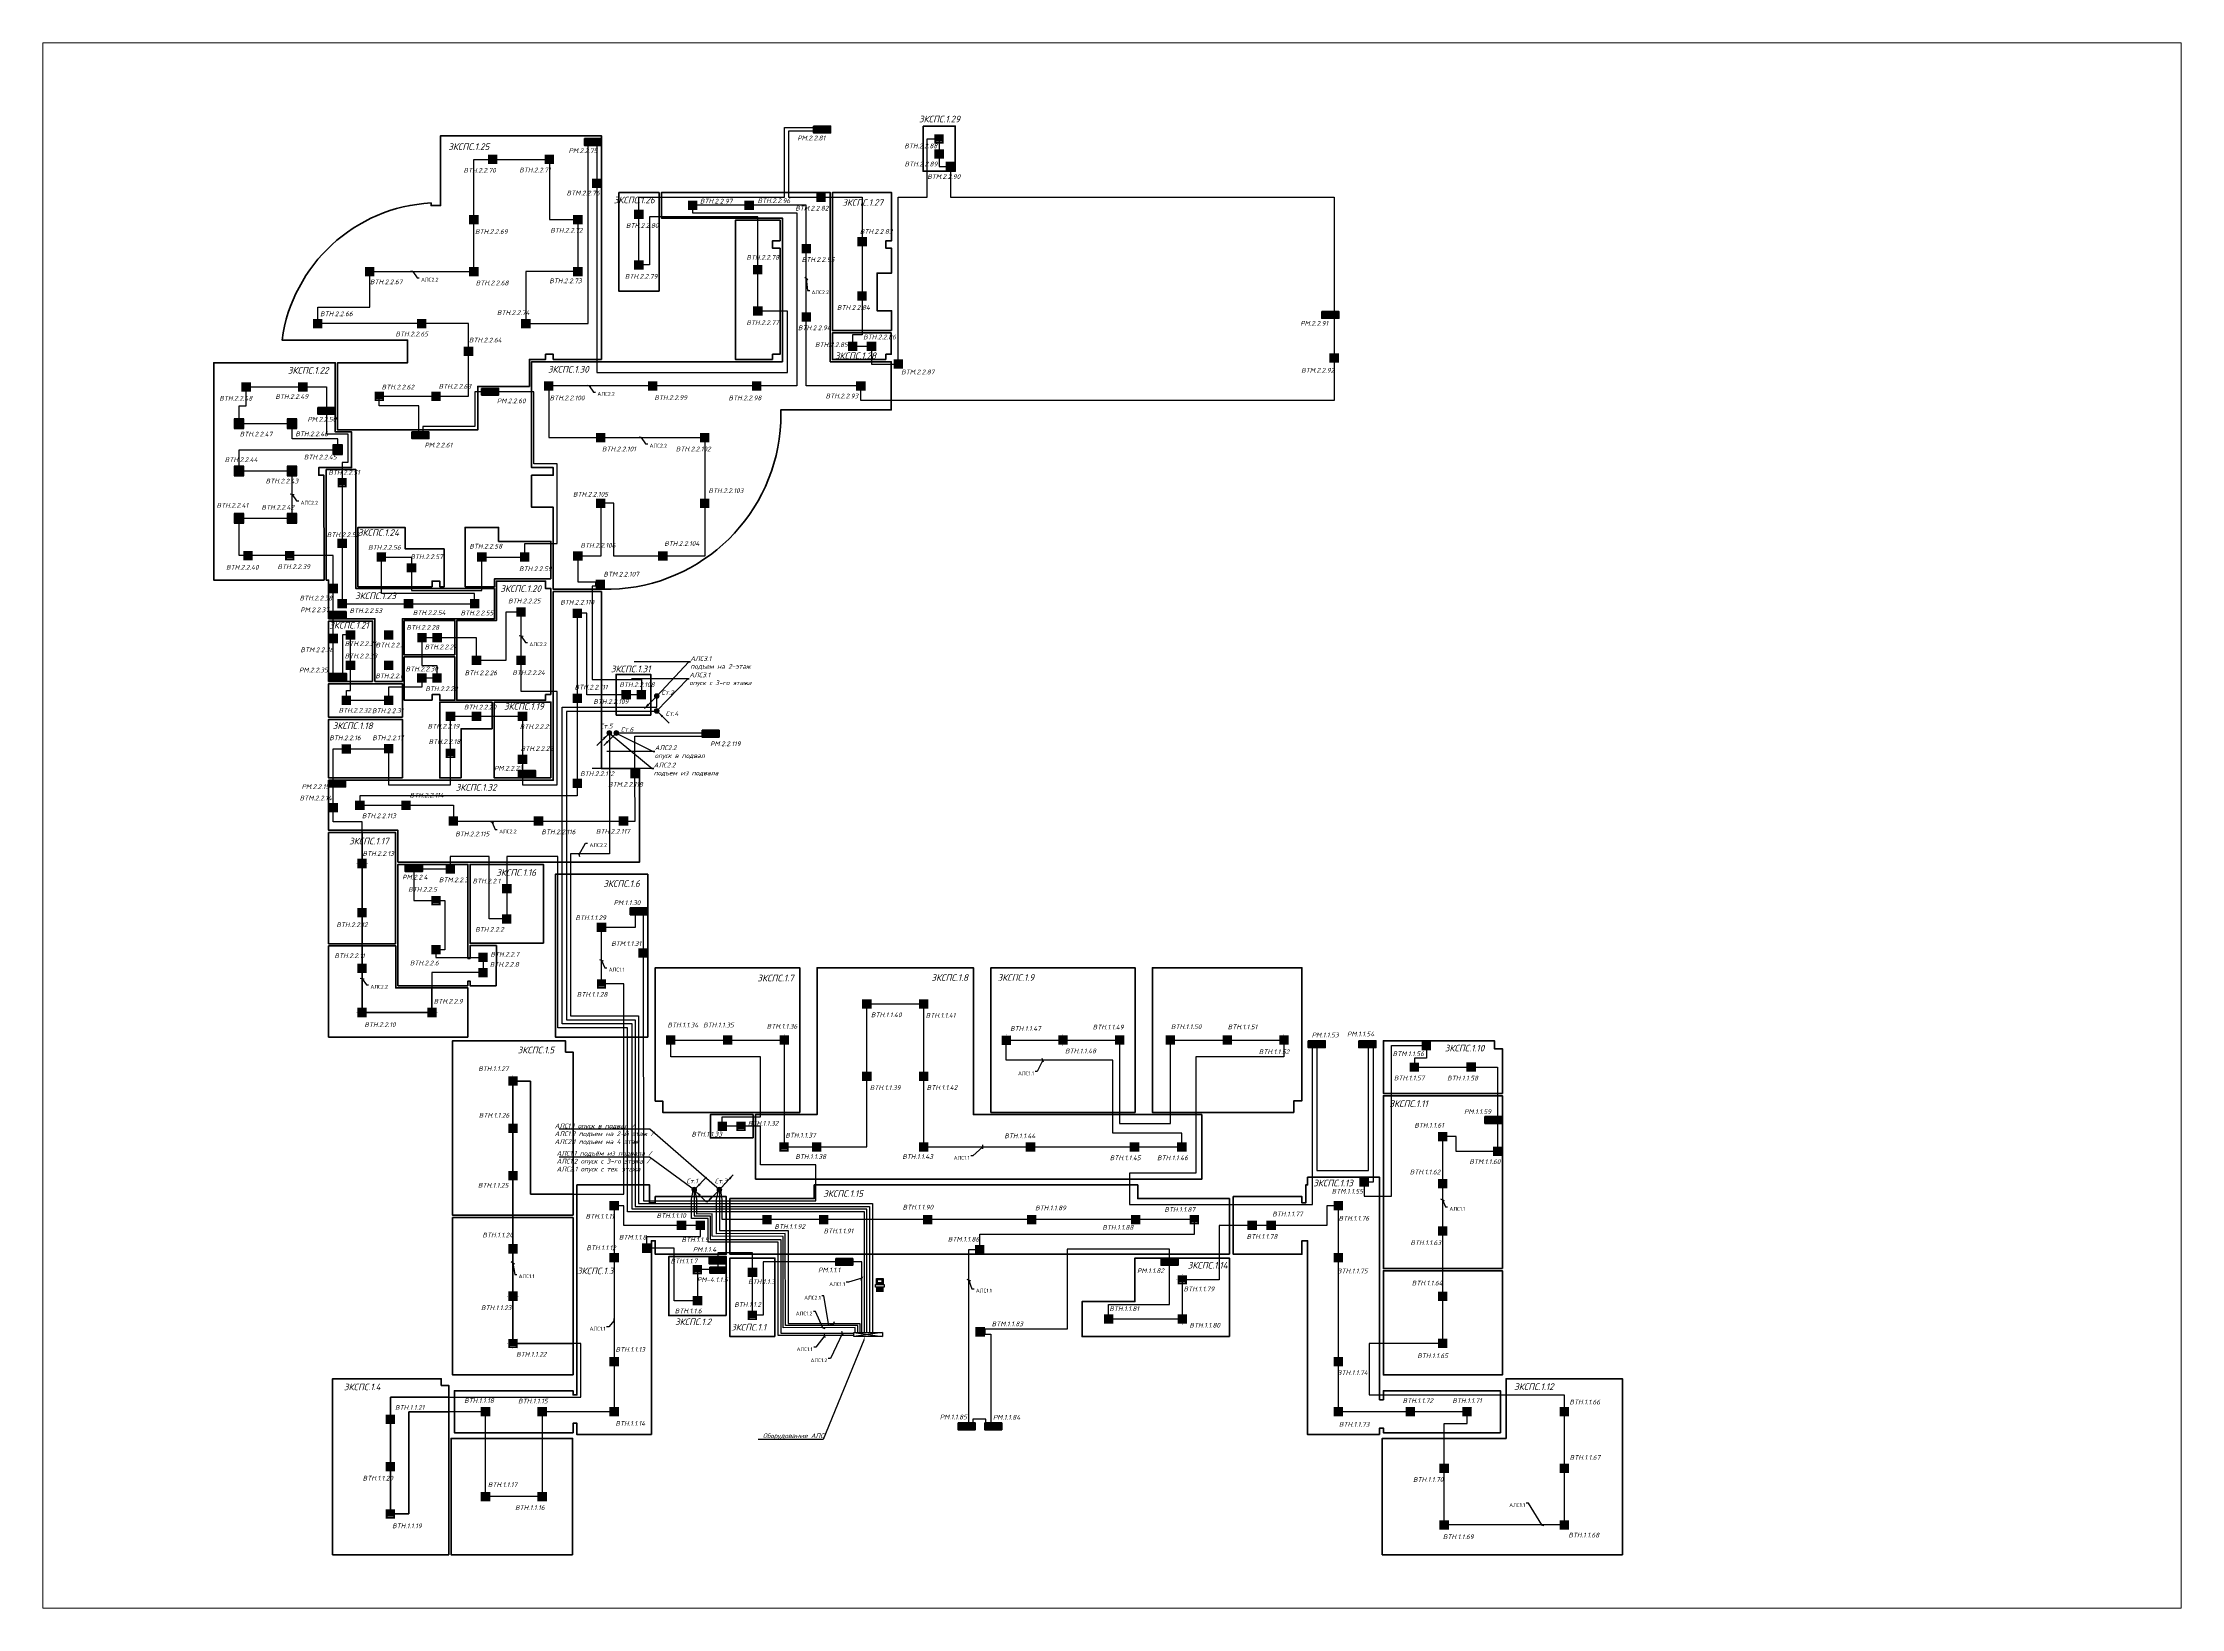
# Paper-space layout 'ПР1' of a CAD drawing. Header units: millimetres. Extents: x 50 to 1181, y 6 to 834.
# The model-space entities are those that its viewports show. They can reach past a viewport. Long polylines and large blocks are cut down to what shows.
import ezdxf
from ezdxf import colors
from ezdxf.entities.mleader import LeaderData, LeaderLine
from ezdxf.enums import TextEntityAlignment as Align
from ezdxf.math import Vec2, Vec3

# ---------------------------------------------------------------- set-up
doc = ezdxf.new("R2010")
doc.units = ezdxf.units.MM
doc.header["$LTSCALE"] = 0.5
doc.linetypes.add('CONTI', pattern=[0])
doc.layers.get('0').update_dxf_attribs({"lineweight": 18})
doc.layers.get('Defpoints').update_dxf_attribs({"color": 4, "lineweight": 140})
for name, color, linetype, lineweight in [('! BSN__тонкая  текст - 015', 250, 'Continuous', 15), ('! ЗКПС НОМЕР 1', 4, 'Continuous', 50), ('! тонкая  текст - 02', 5, 'Continuous', 20), ('13_text', 250, 'Continuous', 15), ('13_АПС_кабели', 1, 'Continuous', 30), ('13_АПС_оборудование', 1, 'Continuous', 30), ('13_АПС_текст', 1, 'Continuous', 30), ('13_СС_СОТС_выноски', 7, 'Continuous', 25), ('BSN__основная - 06', 1, 'Continuous', 60), ('АР_Штриховка_Стималит', 5, 'Continuous', 0), ('ОХР', 5, 'Continuous', 30), ('СС_АПС_Оборудование', 1, 'Continuous', 25)]:
    doc.layers.add(name, color=color, linetype=linetype, lineweight=lineweight)
doc.layers.add('! ЗКПС НОМЕР 2', color=7, linetype='Continuous', lineweight=0, true_color=0xf3aae6, transparency=0.5)
doc.styles.add('BDG_T_R', font='GOST Common.ttf')
doc.styles.add('ISOCPEUR', font='isocpeui.ttf', dxfattribs={"height": 250})
doc.linetypes.add('Рабочее в трубе  _о_о_', pattern='A,5,2,[133,ltypeshp.shx,S=0.4,R=0,X=0,Y=0.75],3', length=10)

# ---------------------------------------------------------------- blocks, each defined once
blk = doc.blocks.new('101')
at = {"layer": '! ЗКПС НОМЕР 2', "true_color": 0xffffff, "transparency": 33554687}
h = blk.add_hatch(color=7, dxfattribs=at)
h.dxf.hatch_style = 1
h.paths.add_polyline_path([(-12942, -22141.9), (-12947, -22141.9), (-12947, -22146.8), (-12942, -22146.8)])
at = {"layer": 'BSN__основная - 06', "color": 1, "lineweight": 30, "ltscale": 100, "const_width": 0.03, "elevation": 0}
blk.add_lwpolyline([(-12947, -22141.9), (-12942, -22141.9), (-12942, -22146.8), (-12947, -22146.8)], close=True, dxfattribs=at)
at = {"layer": 'BSN__основная - 06', "color": 1, "lineweight": 30, "ltscale": 100, "const_width": 0.07, "elevation": 0}
blk.add_lwpolyline([(-12943.9, -22142.7), (-12945, -22143.9), (-12943.9, -22144.8), (-12945, -22145.9)], dxfattribs=at)
blk = doc.blocks.new('ФОН')
at = {"color": 1, "linetype": 'Continuous', "lineweight": 30, "transparency": 33554559}
blk.add_lwpolyline([(68.6, 234.4), (73.7, 234.4), (73.7, 239.5), (68.6, 239.5)], close=True, dxfattribs=at)
blk = doc.blocks.new('Т1')
at = {"linetype": 'Continuous', "lineweight": 20, "true_color": 0xffffff}
h = blk.add_hatch(color=7, dxfattribs=at)
h.dxf.hatch_style = 1
h.paths.add_polyline_path([(73.7, 239.5), (68.6, 239.5), (68.6, 234.4), (73.7, 234.4)])
h = blk.add_hatch(color=7, dxfattribs=at)
h.dxf.hatch_style = 1
h.paths.add_polyline_path([(71.9, 235.7, 1), (70.6, 235.7, 1)])
at = {"color": 1, "linetype": 'Continuous', "lineweight": 40}
blk.add_line((71.2, 236.4), (71.2, 238.9), dxfattribs=at)
blk.add_circle((71.2, 235.7), 0.641, dxfattribs=at)
blk.add_blockref('ФОН', (0, 0))
blk = doc.blocks.new('*U30')
at = {"transparency": 33554559, "xscale": 200.0000001479999, "yscale": 200.0000001479999, "zscale": 200.0000001479999}
blk.add_blockref('Т1', (-13741, -47294), dxfattribs=at)
at = {"transparency": 33554559, "style": 'ISOCPEUR', "flags": 1}
blk.add_attdef('НОМ', (1222, 570), '', height=250, dxfattribs=at)
at = {"transparency": 33554559, "style": 'ISOCPEUR'}
blk.add_attdef('НУМЕРАЦИЯ', (1297, -44), '', height=500, dxfattribs=at)
at = {"color": 6, "lineweight": 20, "transparency": 33554559, "style": 'ISOCPEUR', "flags": 1}
for tag, p in [('ПОМЕЩЕНИЕ', (1645, -43)), ('ИД', (2550, -400))]:
    blk.add_attdef(tag, p, '', height=250, dxfattribs=at)
at = {"color": 2, "linetype": 'Continuous', "lineweight": 30, "transparency": 33554559, "style": 'ISOCPEUR', "flags": 1}
blk.add_attdef('ID', (2010, -411), '', height=250, dxfattribs=at)
blk = doc.blocks.new('102')
at = {"layer": '! ЗКПС НОМЕР 1', "true_color": 0x78b1e2}
h = blk.add_hatch(color=143, dxfattribs=at)
h.dxf.hatch_style = 1
h.paths.add_polyline_path([(1716.1, -5163), (1711.2, -5163), (1711.2, -5168), (1716.1, -5168)])
at = {"layer": '! BSN__тонкая  текст - 015', "color": 1, "lineweight": 30, "ltscale": 100, "const_width": 0.05}
for points in [[(1711.1, -5165.5), (1710.6, -5165.5)], [(1713.6, -5162.5), (1713.6, -5163)], [(1713.6, -5168), (1713.6, -5168.6)], [(1716.7, -5165.5), (1716.1, -5165.5)]]:
    blk.add_lwpolyline(points, dxfattribs=at)
at = {"layer": '! BSN__тонкая  текст - 015', "color": 1, "lineweight": 30, "ltscale": 100, "const_width": 0.03, "elevation": 0}
blk.add_lwpolyline([(1711.2, -5163), (1716.1, -5163), (1716.1, -5168), (1711.2, -5168)], close=True, dxfattribs=at)
at = {"color": 1, "lineweight": 5, "ltscale": 100, "const_width": 0.03, "elevation": 0}
blk.add_lwpolyline([(1714.2, -5164.4), (1713.1, -5165), (1714.2, -5166), (1713.1, -5166.6)], dxfattribs=at)
blk = doc.blocks.new('ИПР1')
at = {"layer": 'АР_Штриховка_Стималит', "ltscale": 0.01, "true_color": 0xffffff}
h = blk.add_hatch(color=7, dxfattribs=at)
h.dxf.hatch_style = 1
h.paths.add_polyline_path([(-11645.5, -30228.9), (-11645.5, -30233.8), (-11640.6, -30233.8), (-11640.6, -30228.9)])
at = {"layer": 'BSN__основная - 06', "ltscale": 100, "const_width": 0.1}
blk.add_lwpolyline([(-11645.5, -30228.9), (-11640.6, -30228.9), (-11640.6, -30233.8), (-11645.5, -30233.8)], close=True, dxfattribs=at)
for points in [[(-11644.9, -30229.4), (-11644.8, -30229.6), (-11644.8, -30229.6), (-11644.8, -30229.7), (-11644.7, -30229.7), (-11644.7, -30229.8), (-11644.7, -30229.8), (-11644.6, -30229.9), (-11644.6, -30230), (-11644.6, -30230), (-11644.5, -30230.1), (-11644.4, -30230.2), (-11644.4, -30230.2), (-11644.3, -30230.3), (-11644.2, -30230.4), (-11644.1, -30230.5), (-11644, -30230.5), (-11643.9, -30230.6), (-11643.8, -30230.6), (-11643.7, -30230.7), (-11643.6, -30230.7), (-11643.5, -30230.8), (-11643.4, -30230.8), (-11643.2, -30230.8), (-11643, -30230.8), (-11642.7, -30230.8), (-11642.5, -30230.7), (-11642.3, -30230.7), (-11642, -30230.5), (-11641.8, -30230.4), (-11641.6, -30230.2), (-11641.5, -30230), (-11641.3, -30229.8), (-11641.2, -30229.5), (-11641.2, -30229.4)], [(-11643, -30230.8), (-11643, -30233.3)]]:
    blk.add_lwpolyline(points, dxfattribs=at)
blk = doc.blocks.new('*U50')
at = {"linetype": 'Continuous', "lineweight": 20, "true_color": 0xffffff, "transparency": 33554559}
h = blk.add_hatch(color=7, dxfattribs=at)
h.dxf.hatch_style = 1
h.paths.add_polyline_path([(-275, 640), (-275, -156), (1730, -156), (1730, 640)])
h.paths.add_polyline_path([(-1627, -950), (1616, -950), (1616, -446), (-1627, -446)], flags=9)
at = {"color": 1, "lineweight": 50, "transparency": 33554559}
blk.add_lwpolyline([(-275, 640), (1730, 640), (1730, -156), (-275, -156)], close=True, dxfattribs=at)
at = {"color": 1, "transparency": 33554559, "insert": (-99, 510), "char_height": 500, "attachment_point": 1, "style": 'ISOCPEUR'}
blk.add_mtext_dynamic_manual_height_columns('РМ-4', width=896.24, gutter_width=1500, heights=[0], dxfattribs=at)
at = {"transparency": 33554559, "style": 'ISOCPEUR'}
blk.add_attdef('НУМЕРАЦИЯ', (-836, 937), '', height=500, dxfattribs=at)
at = {"color": 5, "transparency": 33554559, "style": 'ISOCPEUR'}
blk.add_attdef('ПОМ.', text='', height=200, rotation=0.12333, dxfattribs=at).set_placement((-38, 473), align=Align.RIGHT)
at = {"transparency": 33554559, "style": 'ISOCPEUR', "flags": 1}
blk.add_attdef('НОМ', (1223, 570), '', height=250, dxfattribs=at)
at = {"color": 6, "lineweight": 20, "transparency": 33554559, "style": 'ISOCPEUR', "flags": 1}
for tag, p in [('ПОМЕЩЕНИЕ', (1645, -43)), ('ИД', (2551, -399))]:
    blk.add_attdef(tag, p, '', height=250, dxfattribs=at)
at = {"color": 6, "lineweight": 40, "transparency": 33554559, "style": 'ISOCPEUR'}
blk.add_attdef('СЛУЖЕБНЫЙОТКР', (-996, -746), '', height=220, dxfattribs=at)
at = {"color": 2, "linetype": 'Continuous', "lineweight": 30, "transparency": 33554559, "style": 'ISOCPEUR', "flags": 1}
blk.add_attdef('ID', (2011, -406), '', height=250, rotation=0.12333, dxfattribs=at)
blk = doc.blocks.new('*U37')
at = {"linetype": 'Continuous', "lineweight": 20, "true_color": 0xffffff, "transparency": 33554559}
h = blk.add_hatch(color=7, dxfattribs=at)
h.dxf.hatch_style = 1
h.paths.add_polyline_path([(-218, 521), (-218, -276), (1786, -276), (1786, 521)])
h.paths.add_polyline_path([(-1570, -1070), (1673, -1070), (1673, -565), (-1570, -565)], flags=9)
at = {"color": 1, "lineweight": 50, "transparency": 33554559}
blk.add_lwpolyline([(-218, 521), (1786, 521), (1786, -276), (-218, -276)], close=True, dxfattribs=at)
at = {"color": 1, "transparency": 33554559, "insert": (-42, 390), "char_height": 500, "attachment_point": 1, "style": 'ISOCPEUR'}
blk.add_mtext_dynamic_manual_height_columns('РМ-1', width=896.24, gutter_width=1500, heights=[0], dxfattribs=at)
at = {"color": 5, "transparency": 33554559, "style": 'ISOCPEUR'}
blk.add_attdef('ПОМ.', text='', height=200, dxfattribs=at).set_placement((-37, 473), align=Align.RIGHT)
at = {"transparency": 33554559, "style": 'ISOCPEUR'}
blk.add_attdef('НУМЕРАЦИЯ', (-505, 1445), '', height=500, dxfattribs=at)
at = {"transparency": 33554559, "style": 'ISOCPEUR', "flags": 1}
blk.add_attdef('НОМ', (1222, 570), '', height=250, dxfattribs=at)
at = {"color": 6, "lineweight": 20, "transparency": 33554559, "style": 'ISOCPEUR', "flags": 1}
for tag, p in [('ПОМЕЩЕНИЕ', (1645, -43)), ('ИД', (2550, -400))]:
    blk.add_attdef(tag, p, '', height=250, dxfattribs=at)
at = {"color": 6, "lineweight": 40, "transparency": 33554559, "style": 'ISOCPEUR'}
blk.add_attdef('СЛУЖЕБНЫЙОТКР', (-997, -747), '', height=220, dxfattribs=at)
at = {"color": 2, "linetype": 'Continuous', "lineweight": 30, "transparency": 33554559, "style": 'ISOCPEUR', "flags": 1}
blk.add_attdef('ID', (2010, -411), '', height=250, dxfattribs=at)
blk = doc.blocks.new('748')
at = {"layer": 'АР_Штриховка_Стималит', "true_color": 0xffffff}
h = blk.add_hatch(color=7, dxfattribs=at)
h.dxf.hatch_style = 1
h.paths.add_polyline_path([(1611.5, -5339.8), (1606.6, -5339.8), (1606.6, -5344.7), (1611.5, -5344.7)])
h.paths.add_polyline_path([(1610.6, -5340.7), (1610.6, -5343.8), (1607.6, -5343.8), (1607.6, -5340.7)], flags=16)
h = blk.add_hatch(color=7, dxfattribs=at)
h.dxf.hatch_style = 1
h.paths.add_polyline_path([(1607.6, -5340.7), (1607.6, -5343.7), (1610.6, -5343.7), (1610.6, -5340.7)])
at = {"color": 1, "lineweight": 5, "ltscale": 100, "elevation": 0}
for points, const_width in [([(1606.6, -5344.7), (1611.6, -5344.7), (1611.6, -5339.8), (1606.6, -5339.8)], 0.03), ([(1607.6, -5343.7), (1610.6, -5343.7), (1610.6, -5340.7), (1607.6, -5340.7)], 0.01)]:
    blk.add_lwpolyline(points, close=True, dxfattribs=dict(at, const_width=const_width))
at = {"color": 1, "lineweight": 5, "ltscale": 100, "const_width": 0.03, "elevation": 0}
blk.add_lwpolyline([(1609.6, -5341.1), (1608.5, -5341.7), (1609.7, -5342.7), (1608.5, -5343.3)], dxfattribs=at)
blk = doc.blocks.new('746')
at = {"layer": '! ЗКПС НОМЕР 1', "true_color": 0x78b1e2}
h = blk.add_hatch(color=143, dxfattribs=at)
h.dxf.hatch_style = 1
h.paths.add_polyline_path([(846.5, -5270.4), (846.5, -5275.2), (851.4, -5275.2), (851.4, -5270.4)])
h.paths.add_polyline_path([(850.5, -5271.3), (850.5, -5274.4), (847.4, -5274.4), (847.4, -5271.3)], flags=16)
at = {"layer": 'АР_Штриховка_Стималит', "true_color": 0xffffff}
h = blk.add_hatch(color=7, dxfattribs=at)
h.dxf.hatch_style = 1
h.paths.add_polyline_path([(847.5, -5271.3), (847.5, -5274.3), (850.5, -5274.3), (850.5, -5271.3)])
at = {"layer": '! BSN__тонкая  текст - 015', "color": 1, "lineweight": 30, "ltscale": 100, "const_width": 0.05}
for points in [[(848.9, -5269.7), (848.9, -5270.3)], [(846.4, -5272.8), (845.9, -5272.8)], [(848.9, -5275.3), (848.9, -5275.8)], [(852, -5272.8), (851.4, -5272.8)]]:
    blk.add_lwpolyline(points, dxfattribs=at)
at = {"color": 1, "lineweight": 5, "ltscale": 100, "elevation": 0}
for points, const_width in [([(846.5, -5275.3), (851.4, -5275.3), (851.4, -5270.3), (846.5, -5270.3)], 0.03), ([(847.5, -5274.3), (850.5, -5274.3), (850.5, -5271.3), (847.5, -5271.3)], 0.01)]:
    blk.add_lwpolyline(points, close=True, dxfattribs=dict(at, const_width=const_width))
at = {"color": 1, "lineweight": 5, "ltscale": 100, "const_width": 0.03, "elevation": 0}
blk.add_lwpolyline([(849.5, -5271.7), (848.4, -5272.3), (849.5, -5273.3), (848.4, -5273.9)], dxfattribs=at)
blk = doc.blocks.new('АРМ СВН')
at = {"layer": 'ОХР', "color": 0, "lineweight": 30}
for points in [[(95408, 95807), (96806, 95807), (96806, 94673), (95408, 94673)], [(95618, 95588), (96582, 95588), (96582, 94891), (95618, 94891)], [(95188, 94515), (97030, 94515), (97030, 93920), (95188, 93920)]]:
    blk.add_lwpolyline(points, close=True, dxfattribs=at)
blk = doc.blocks.new('БП1')
at = {"ltscale": 0.01, "true_color": 0xe3e3e3}
h = blk.add_hatch(color=254, dxfattribs=at)
h.dxf.hatch_style = 1
h.paths.add_polyline_path([(-11668.5, -30194.5), (-11668.5, -30189.5), (-11676.4, -30189.5), (-11676.4, -30194.5)])
at = {"layer": '! тонкая  текст - 02', "color": 1, "ltscale": 100, "const_width": 0.125, "elevation": 0}
blk.add_lwpolyline([(-11676.4, -30189.5), (-11668.5, -30189.5), (-11668.5, -30194.5), (-11676.4, -30194.5)], close=True, dxfattribs=at)
at = {"layer": '! BSN__тонкая  текст - 015', "color": 1, "style": 'ISOCPEUR'}
blk.add_text('ИБП', height=2.5, dxfattribs=at).set_placement((-11672.4, -30193.1), align=Align.CENTER)
blk = doc.blocks.new('A$C3e5b9dde')
at = {"layer": 'СС_АПС_Оборудование', "lineweight": 30, "transparency": 33554559}
for points in [[(-750, 105), (750, -106)], [(750, 105), (-750, -106)], [(754, -106), (-750, -106), (-750, 105), (754, 105)], [(754, 105), (754, -106)]]:
    blk.add_lwpolyline(points, dxfattribs=at)
blk = doc.blocks.new('*U60')
at = {"transparency": 33554687}
h = blk.add_hatch(color=0, dxfattribs=at)
h.dxf.hatch_style = 1
h.paths.add_polyline_path([(-251, 336), (-336, 251), (-88, 88)])
h = blk.add_hatch(color=0, dxfattribs=at)
h.dxf.hatch_style = 1
h.paths.add_polyline_path([(125, 0, 1), (-125, 0, 1)])
h = blk.add_hatch(color=0, dxfattribs=at)
h.dxf.hatch_style = 1
h.paths.add_polyline_path([(-336, -251), (-251, -336), (-88, -88)])
at = {"color": 0, "lineweight": 15, "transparency": 33554687}
for points in [[(-88, 88), (-654, 654)], [(-88, -88), (-654, -654)]]:
    blk.add_lwpolyline(points, dxfattribs=at)
at = {"color": 0, "transparency": 33554687}
blk.add_circle((0, 0), 125, dxfattribs=at)
blk = doc.blocks.new('_None')
blk = doc.blocks.new('*U57')
at = {"transparency": 33554687}
h = blk.add_hatch(color=0, dxfattribs=at)
h.dxf.hatch_style = 1
h.paths.add_polyline_path([(-579, 533), (-491, 615), (-733, 786)])
h = blk.add_hatch(color=0, dxfattribs=at)
h.dxf.hatch_style = 1
h.paths.add_polyline_path([(125, 0, 1), (-125, 0, 1)])
h = blk.add_hatch(color=0, dxfattribs=at)
h.dxf.hatch_style = 1
h.paths.add_polyline_path([(491, -407), (407, -491), (654, -654)])
at = {"color": 0, "lineweight": 15, "transparency": 33554687}
for points in [[(-85, 91), (-733, 786)], [(654, -654), (88, -88)]]:
    blk.add_lwpolyline(points, dxfattribs=at)
at = {"color": 0, "transparency": 33554687}
blk.add_circle((0, 0), 125, dxfattribs=at)
blk = doc.blocks.new('*U76')
at = {"transparency": 33554687}
h = blk.add_hatch(color=0, dxfattribs=at)
h.dxf.hatch_style = 1
h.paths.add_polyline_path([(125, 0, 1), (-125, 0, 1)])
h = blk.add_hatch(color=0, dxfattribs=at)
h.dxf.hatch_style = 1
h.paths.add_polyline_path([(491, -407), (407, -491), (654, -654)])
at = {"color": 0, "lineweight": 15, "transparency": 33554687}
blk.add_lwpolyline([(654, -654), (88, -88)], dxfattribs=at)
at = {"color": 0, "transparency": 33554687}
blk.add_circle((0, 0), 125, dxfattribs=at)
blk = doc.blocks.new('*U56')
at = {"transparency": 33554687}
h = blk.add_hatch(color=0, dxfattribs=at)
h.dxf.hatch_style = 1
h.paths.add_polyline_path([(125, 0, 1), (-125, 0, 1)])
h = blk.add_hatch(color=0, dxfattribs=at)
h.dxf.hatch_style = 1
h.paths.add_polyline_path([(-336, -251), (-251, -336), (-88, -88)])
at = {"color": 0, "lineweight": 15, "transparency": 33554687}
blk.add_lwpolyline([(-88, -88), (-654, -654)], dxfattribs=at)
at = {"color": 0, "transparency": 33554687}
blk.add_circle((0, 0), 125, dxfattribs=at)
blk = doc.blocks.new('*U65')
at = {"transparency": 33554687}
h = blk.add_hatch(color=0, dxfattribs=at)
h.dxf.hatch_style = 1
h.paths.add_polyline_path([(125, 0, 1), (-125, 0, 1)])
h = blk.add_hatch(color=0, dxfattribs=at)
h.dxf.hatch_style = 1
h.paths.add_polyline_path([(491, -407), (407, -491), (654, -654)])
at = {"color": 0, "lineweight": 15, "transparency": 33554687}
blk.add_lwpolyline([(654, -654), (88, -88)], dxfattribs=at)
at = {"color": 0, "transparency": 33554687}
blk.add_circle((0, 0), 125, dxfattribs=at)
blk = doc.blocks.new('*U64')
at = {"transparency": 33554687}
h = blk.add_hatch(color=0, dxfattribs=at)
h.dxf.hatch_style = 1
h.paths.add_polyline_path([(125, 0, 1), (-125, 0, 1)])
h = blk.add_hatch(color=0, dxfattribs=at)
h.dxf.hatch_style = 1
h.paths.add_polyline_path([(-336, -251), (-251, -336), (-88, -88)])
at = {"color": 0, "lineweight": 15, "transparency": 33554687}
blk.add_lwpolyline([(-88, -88), (-654, -654)], dxfattribs=at)
at = {"color": 0, "transparency": 33554687}
blk.add_circle((0, 0), 125, dxfattribs=at)
blk = doc.blocks.new('_Oblique')
at = {"color": 0, "linetype": 'ByBlock', "lineweight": -2, "transparency": 33554687}
blk.add_line((-0.5, -0.5), (0.5, 0.5), dxfattribs=at)

msp = doc.modelspace()

# ---------------------------------------------------------------- linework, layer by layer
at = {"layer": '! ЗКПС НОМЕР 1', "color": 171, "transparency": 33554559}
msp.add_lwpolyline([(-197483.4327, 118520.66401), (-200033.90705, 118520.65643), (-200033.91511, 118800.68246), (-200433.91511, 118800.68246), (-200433.91967, 118520.68246), (-201293.39216, 118520.68186), (-201293.39116, 117094.26279), (-204022.73425, 117094.26088), (-204022.73425, 114793.77913), (-211435.35439, 114793.77913), (-211435.35439, 118031.88161), (-211435.35439, 118031.88161), (-211435.35439, 118031.88161), (-211435.35439, 118031.88161), (-211435.35439, 118350.68246), (-207733.91511, 118350.68246), (-207733.91511, 119550.64195), (-214372.03109, 119550.64195, -0.359263219), (-206493.91511, 126798.99936), (-206493.91511, 126660.68246), (-205983.91511, 126660.68246), (-205983.91511, 126660.68246), (-205983.91511, 126660.68246), (-205983.91511, 126660.68246), (-205983.91511, 130350.68246), (-197483.91511, 130350.68246), (-197483.91511, 124363.26621), (-197483.91511, 124363.26621), (-197483.91511, 124363.26621), (-197483.91511, 124363.26621)], format="xyb", close=True, dxfattribs=at)
for points in [[(-180473.91511, 130860.68246), (-178773.91511, 130860.68246), (-178773.91511, 128479.45381), (-180473.91511, 128479.45381)], [(-200153.91511, 100800.68246), (-200433.91511, 100800.68246), (-200433.91511, 100500.68246), (-205134.37891, 100500.68246), (-205134.38925, 104707.7216), (-203033.91511, 104707.66805), (-203033.91511, 106800.68246), (-200433.91511, 106800.68246), (-200433.91511, 106400.68246), (-200153.91511, 106400.68246)], [(-205234.38479, 102892.1917), (-207907.67695, 102892.1917), (-207907.67008, 104707.7216), (-205234.38925, 104707.7216)], [(-206433.9139, 100500.68246), (-207907.66242, 100500.68246), (-207907.67642, 102792.19854), (-205234.38455, 102792.18702), (-205234.37891, 100500.68246), (-206033.91511, 100500.68246), (-206033.91511, 100800.68889), (-206433.9139, 100800.68889)], [(-194838.8535, 61655.68246), (-198778.8535, 61655.68246), (-198778.8535, 62255.68246), (-198978.8535, 62255.68246), (-198978.8535, 61755.68246), (-205253.8535, 61755.68246), (-205253.8535, 63975.68251), (-198978.8535, 63975.68251), (-198978.8535, 63755.68246), (-198778.8535, 63755.68251), (-198778.85284, 74865.68464), (-194938.85453, 74865.68464), (-194938.85453, 73908.16474), (-194638.85282, 73908.16474), (-194638.8535, 74244.47338), (-190883.8535, 74244.47337), (-190883.8535, 71195.69361), (-194638.8535, 71195.69286), (-194638.79733, 71908.1603), (-194838.8535, 71908.16919)], [(-199003.84905, 55305.68756), (-205433.84059, 55305.67736), (-205433.8311, 61455.67972), (-199003.85796, 61455.6852)]]:
    msp.add_lwpolyline(points, close=True, dxfattribs=at)
at = {"layer": '! ЗКПС НОМЕР 1', "color": 84, "ltscale": 100, "transparency": 33554559}
msp.add_lwpolyline([(-185384.44377, 118400.68246), (-185384.44377, 127350.68246), (-194313.92585, 127350.68246), (-194313.91532, 126000.9443), (-187913.91456, 126000.94506), (-187913.91607, 118400.64789), (-201173.60147, 118400.6507), (-201173.59603, 112800.68135), (-200033.91511, 112800.68246), (-200033.91513, 112800.68246), (-200033.91513, 112800.68246), (-200033.91511, 112800.68246), (-200033.91511, 112400.68246), (-201173.38801, 112400.65114), (-201173.38686, 110700.93756), (-200033.91511, 110700.93833), (-200033.91511, 106369.37395), (-197484.03628, 106369.37395), (-196974.03628, 106369.37395, 0.3931347951), (-187998.91511, 115210.68246), (-187998.91511, 115850.68246), (-182153.91511, 115850.68246), (-182153.91511, 118400.68212)], format="xyb", close=True, dxfattribs=at)
at = {"layer": '! ЗКПС НОМЕР 1', "color": 30, "ltscale": 100, "true_color": 0xf26722, "transparency": 33554559}
for points in [[(-196563.91511, 127350.68272), (-194433.91511, 127350.68272), (-194433.91511, 122140.31707), (-196563.91511, 122140.31707)], [(-188433.91716, 118520.68246), (-190393.77282, 118520.65087), (-190393.89306, 125880.92463), (-188033.91511, 125880.91237), (-188033.91511, 124800.68246), (-188433.91511, 124800.68246), (-188433.91511, 124400.68246), (-188033.91511, 124400.68246), (-188033.75546, 122668.67454), (-188033.91511, 118800.68246), (-188433.91511, 118800.68246)], [(-203133.86156, 106400.62868), (-203133.86156, 104807.7216), (-208007.6794, 104807.7216), (-208007.6687, 101492.43188), (-209462.34113, 101492.43188), (-209462.36967, 104807.61299), (-211914.03628, 104807.7216), (-211914.03628, 106850.68246), (-212033.90267, 106850.68246), (-212033.91511, 112700.68246), (-210461.84493, 112700.68246), (-210461.84493, 106400.68223), (-207729.2565, 106400.68223), (-207729.2565, 106400.68223), (-207729.2565, 106400.68223), (-207729.2565, 106400.68223), (-207729.2565, 106400.68223), (-207729.2565, 106400.68223)]]:
    msp.add_lwpolyline(points, close=True, dxfattribs=at)
at = {"layer": '! ЗКПС НОМЕР 1', "color": 215, "ltscale": 100, "true_color": 0xa953a0, "transparency": 33554559}
for points in [[(-182134.04291, 120047.16507), (-185264.44639, 120047.16259), (-185264.44377, 127350.68246), (-182133.91511, 127350.68246), (-182133.91511, 124800.68246), (-182433.91511, 124800.68246), (-182433.91511, 124400.68246), (-182134.04291, 124400.68246), (-182134.04291, 123092.7526), (-182903.85654, 123092.77517), (-182903.91511, 121094.64995), (-182134.04291, 121094.64995)], [(-188308.86561, 66845.68949), (-190683.85825, 66845.67463), (-190683.84876, 70995.67809), (-188308.87452, 70995.68823)]]:
    msp.add_lwpolyline(points, close=True, dxfattribs=at)
at = {"layer": '! ЗКПС НОМЕР 1', "color": 160, "transparency": 33554559}
for points in [[(-182433.91632, 118523.25688), (-185264.44377, 118519.39525), (-185264.44377, 119928.45228), (-182153.91511, 119927.16507), (-182153.91511, 118800.68246), (-182433.91392, 118800.68365)], [(-194874.03628, 99715.68246), (-196699.92386, 99715.68246), (-196704.09687, 100065.68245), (-196703.9757, 101865.68246), (-194874.03628, 101865.68246)], [(-149838.34404, 79700.68748), (-156128.75678, 79700.67743), (-156128.90186, 82485.68246), (-150256.99074, 82485.68246), (-150256.98956, 82064.3949), (-149838.34404, 82064.3949)], [(-190883.84914, 67956.80496), (-193918.98032, 67951.80843), (-193918.97064, 71070.69437), (-190883.85787, 71075.68619)]]:
    msp.add_lwpolyline(points, close=True, dxfattribs=at)
at = {"layer": '! ЗКПС НОМЕР 1', "color": 200, "transparency": 33554559}
for points in [[(-212151.52959, 106850.6866), (-217981.52731, 106850.6866), (-217983.91511, 118350.66735), (-211555.35439, 118350.69757), (-211555.35439, 116002.26494), (-211555.35439, 116002.26494), (-211555.35439, 114693.77913), (-210693.82719, 114693.77913), (-210693.82719, 112800.68246), (-212433.91511, 112800.68246), (-212433.91511, 112400.68246), (-212153.91739, 112400.6517)], [(-204900.85169, 96389.72622), (-206033.89191, 96390.67715), (-206033.90359, 100400.60625), (-203268.07393, 100400.75997), (-203268.06478, 98992.76309), (-204900.88708, 98992.75766)], [(-200153.91066, 96390.68748), (-203148.06473, 96390.68443), (-203148.05524, 100400.68679), (-200153.91957, 100400.68513)], [(-186994.65294, 78700.32862), (-194238.91511, 78700.32359), (-194238.91511, 79298.46637), (-194638.8535, 79298.46637), (-194632.60238, 86350.68246), (-186994.65294, 86350.68246)], [(-189461.12802, 77348.72164), (-191718.53427, 77348.71159), (-191718.53427, 78580.32862), (-189461.44404, 78580.32862)], [(-143488.84905, 55305.47725), (-156188.85825, 55305.88767), (-156188.84876, 61455.79243), (-149638.8535, 61455.57249), (-149638.8535, 64615.68246), (-143488.85796, 64615.68246)]]:
    msp.add_lwpolyline(points, close=True, dxfattribs=at)
at = {"layer": '! ЗКПС НОМЕР 1', "color": 163, "transparency": 33554559}
msp.add_lwpolyline([(-205794.8295, 108514.76003), (-205794.8295, 108066.39291), (-205794.8295, 106500.68234), (-206033.91511, 106500.68234), (-206033.91511, 106800.68246), (-206433.91511, 106800.68246), (-206433.91511, 106500.68223), (-210361.84493, 106500.68223), (-210361.84493, 109634.70648), (-207869.87457, 109634.70648), (-207869.87457, 108514.55713), (-207335.09896, 108514.28217), (-205794.8295, 108514.76003)], dxfattribs=at)
for points in [[(-200153.91511, 106920.62891), (-203133.86156, 106920.62891), (-203133.86156, 106500.68223), (-204694.8295, 106500.68223), (-204694.8295, 109634.70648), (-202922.3798, 109634.70648), (-202922.3798, 108895.27777), (-200153.91511, 108895.27777)], [(-200554.03183, 87642.73017), (-204426.373, 87642.72146), (-204426.3635, 91815.68113), (-200554.04073, 91815.68513)], [(-156328.8535, 61655.68246), (-160138.8535, 61655.68246), (-160138.8535, 71908.16474), (-160438.8535, 71908.16474), (-160438.87234, 71195.68246), (-164068.8535, 71195.68246), (-164068.8535, 74244.47338), (-160438.8535, 74244.47338), (-160438.8535, 73908.16474), (-160238.8535, 73908.16474), (-160238.8535, 74865.68246), (-160138.8535, 74865.68246), (-160138.8535, 75265.68246), (-156328.8535, 75265.68246), (-156328.8535, 63505.40613), (-156128.8535, 63505.40613), (-156128.8535, 63975.68251), (-149938.8535, 63975.68251), (-149938.8535, 61755.68246), (-156128.8535, 61755.68246), (-156128.8535, 62005.51777), (-156328.8535, 62005.40613)]]:
    msp.add_lwpolyline(points, close=True, dxfattribs=at)
at = {"layer": '! ЗКПС НОМЕР 1', "color": 40, "transparency": 33554559}
msp.add_lwpolyline([(-200033.91367, 106249.37394), (-197484.03628, 106249.37395), (-197484.03628, 106249.37395), (-197484.03628, 96885.68245), (-195464.6256, 96886.01599), (-195464.6256, 91936.01599), (-208243.68247, 91934.71263), (-208243.79339, 93620.69116), (-208243.80359, 93620.68451), (-208243.80359, 93620.68451), (-208243.79339, 93620.69116), (-211914.03628, 93620.68246), (-211914.03628, 96270.68246), (-200033.91511, 96270.68246), (-200033.91511, 96270.68242), (-200033.91511, 96270.68242), (-200033.91511, 96270.68246), (-200033.91367, 106249.37394)], dxfattribs=at)
at = {"layer": '! ЗКПС НОМЕР 1', "color": 84, "transparency": 33554559}
for points in [[(-209582.35725, 101492.47225), (-211914.03815, 101492.39152), (-211914.03441, 104687.7216), (-209582.382, 104687.7216)], [(-208007.65678, 99600.69396), (-211914.03768, 99600.67096), (-211914.03768, 101372.43226), (-208007.66698, 101372.43285)], [(-208363.82974, 87621.0131), (-211914.04097, 87620.35182), (-211914.03158, 93500.35421), (-208363.83876, 93501.01078)], [(-204546.34931, 85400.73255), (-208243.77337, 85400.53003), (-208243.78431, 91815.68015), (-204546.3679, 91815.68645), (-204546.37441, 88038.26755), (-204546.37441, 88038.26755), (-204546.37441, 88038.26755), (-204546.37441, 88038.26755), (-204546.35189, 86840.63036), (-204426.35189, 86840.63109), (-204426.35662, 87522.72582), (-203038.59017, 87522.72582), (-203057.48852, 85400.73255), (-204426.34931, 85400.73255), (-204426.35189, 85640.63042), (-204546.35189, 85640.62913)], [(-204546.31821, 82685.72426), (-211914.04103, 82685.64296), (-211914.03153, 87500.67979), (-208363.25075, 87500.68513), (-208363.25368, 85280.7314), (-204546.34509, 85280.7337)], [(-189341.12821, 75165.68246), (-189341.44304, 78580.32862), (-186073.8535, 78580.32861), (-186073.84876, 86350.67712), (-177808.8535, 86350.68246), (-177808.8535, 78580.32861), (-165736.64545, 78580.32861), (-165736.57879, 75165.68246)]]:
    msp.add_lwpolyline(points, close=True, dxfattribs=at)
at = {"layer": '! ЗКПС НОМЕР 1', "color": 20, "transparency": 33554559}
msp.add_lwpolyline([(-208007.64518, 96390.68246), (-211914.03506, 96390.68246), (-211914.0375, 99480.68246), (-208007.65202, 99480.68246)], close=True, dxfattribs=at)
at = {"layer": '! ЗКПС НОМЕР 1', "color": 30, "true_color": 0xf26722, "transparency": 33554559}
for points in [[(-195034.03183, 82685.68748), (-199914.04103, 82685.67743), (-199914.03153, 91295.67979), (-195034.04073, 91295.68513)], [(-164268.8535, 66845.68246), (-172065.46198, 66845.70166), (-172065.46021, 68693.27258), (-169267.67824, 68693.29514), (-169267.70343, 70995.62778), (-164268.8535, 70995.68246)], [(-205553.84905, 55305.69884), (-211703.85825, 55305.66608), (-211703.84876, 64615.66844), (-205953.85783, 64615.68246), (-205953.85785, 64261.86645), (-205553.80069, 64261.86429)]]:
    msp.add_lwpolyline(points, close=True, dxfattribs=at)
at = {"layer": '! ЗКПС НОМЕР 1', "color": 25, "transparency": 33554559}
for points in [[(-169263.8535, 78700.32862), (-176887.29613, 78698.93296), (-176887.29613, 86352.01809), (-169263.8535, 86350.68246)], [(-160857.36214, 78700.29889), (-168342.29613, 78700.31375), (-168342.29613, 86350.6373), (-160438.8535, 86350.68246), (-160438.8535, 79318.46637), (-160857.36214, 79318.46467)]]:
    msp.add_lwpolyline(points, close=True, dxfattribs=at)
at = {"layer": '! ЗКПС НОМЕР 1', "color": 242, "true_color": 0xcd2027, "transparency": 33554559}
for points in [[(-198978.8577, 73260.68748), (-205353.8669, 73260.67743), (-205353.84011, 82485.67979), (-199378.8535, 82480.6875), (-199378.8535, 81886.06276), (-198978.81112, 81886.06276)], [(-198978.84905, 64815.68748), (-205353.85825, 64815.67743), (-205353.8489, 73140.67979), (-198978.8581, 73140.68513)]]:
    msp.add_lwpolyline(points, close=True, dxfattribs=at)
at = {"layer": '! ЗКПС НОМЕР 1', "color": 11, "true_color": 0xf27172, "transparency": 33554559}
for points in [[(-149838.70475, 70440.68246), (-156129.00226, 70440.68246), (-156128.70475, 79580.68246), (-149839.00226, 79580.68246)], [(-149938.8535, 64815.68198), (-156128.85825, 64815.68294), (-156128.84876, 70320.68246), (-149838.8535, 70320.68246), (-149838.8535, 64815.68246), (-149938.8535, 64815.68246)]]:
    msp.add_lwpolyline(points, close=True, dxfattribs=at)
at = {"layer": '! ЗКПС НОМЕР 1', "color": 40, "transparency": 33554559}
msp.add_lwpolyline([(-164268.8535, 71195.68246), (-190683.8535, 71195.68246), (-190683.8535, 74144.47338), (-186228.8535, 74144.47338), (-186228.8535, 74865.68246), (-169118.8535, 74865.68246), (-169118.8535, 74144.47338), (-164268.8535, 74144.47338)], close=True, dxfattribs=at)
at = {"layer": '13_АПС_кабели', "transparency": 33554687}
for points in [[(-183577.56554, 67056.68246), (-183577.56554, 73436.98699), (-195074.56974, 73436.98699), (-196095.68294, 73436.98699), (-196095.68294, 83167.2459), (-199778.90602, 83167.2459), (-199778.90602, 92228.46595), (-202490.20263, 92228.46595), (-202490.20263, 90529.20282), (-202490.20263, 88929.20282), (-203413.7697, 88929.20282), (-203413.7697, 92228.46595), (-205475.73788, 92228.46595), (-205475.73788, 91567.6999), (-207401.43118, 91567.6999), (-207401.43118, 89900.68246), (-206233.91511, 89900.68246), (-205767.60455, 89900.68246), (-205767.60455, 87300.68246), (-206233.91511, 87300.68246), (-206233.91511, 86895.96272), (-203741.78847, 86895.96272), (-203741.78847, 86095.96272), (-206451.48166, 86095.96272), (-206452.3199, 83983.22898), (-210139.29723, 83983.22898), (-210139.29723, 86316.73882), (-210139.29723, 89263.05246), (-210138.40515, 91860.88865), (-210138.40515, 94065.04517), (-211666.06325, 94065.04517), (-211666.06325, 95304.47979), (-211666.06325, 97934.74223), (-210967.81284, 97934.08056), (-208735.84851, 97934.08056), (-208735.84851, 96017.62317), (-205467.4011, 96017.62317), (-205467.4011, 97691.24194), (-205467.4011, 99648.84521), (-204084.47593, 99648.84521), (-201650.99215, 99648.84521), (-201650.99215, 97373.26669), (-201650.99215, 96017.62317), (-199824.6619, 96017.62317), (-199824.6619, 100964.70844), (-201733.91511, 100964.70844), (-201733.91511, 102604.20203), (-201733.91511, 105163.56425), (-202532.37727, 105163.56425), (-202532.37727, 102604.20203), (-204084.15218, 102604.20203), (-204084.15218, 103799.95665), (-206171.0331, 103799.95665), (-206971.0331, 103799.95665), (-206971.0331, 102341.58444), (-206177.76248, 102341.58444), (-206177.76248, 101666.33419), (-206977.76248, 101666.33419), (-206977.76248, 101187.91705), (-208735.01026, 101187.91705), (-208735.01026, 100486.55161), (-210967.81284, 100486.55161), (-210967.81284, 101017.50489), (-210748.20108, 101017.50489), (-210748.20108, 102350.07674), (-210748.20108, 103950.07674), (-211166.72295, 103950.07674), (-211166.72295, 101904.15353), (-211666.06325, 101904.15353), (-211666.06325, 103765.63454), (-211666.06325, 106410.05562), (-211666.06325, 108150.63007), (-213968.91625, 108150.63007), (-216168.91625, 108150.63007), (-216638.99266, 108150.63007), (-216638.99266, 110121.25069), (-213832.22092, 110121.25069), (-213832.22092, 112621.25069), (-216632.22092, 112621.25069), (-216632.22092, 113747.23079), (-211423.87229, 113747.23079), (-211423.87229, 114321.79701), (-213838.99266, 114321.79701), (-213838.99266, 115121.25069), (-216638.99266, 115121.25069), (-216638.99266, 116068.3186), (-216269.63475, 116068.3186), (-216269.63475, 117071.30308), (-213269.63475, 117071.30308), (-212027.26842, 117071.30308), (-212027.26842, 114587.64976), (-210898.38218, 114587.64976), (-210898.38218, 113064.22722), (-211187.94061, 113064.22722), (-211187.94061, 112004.20192), (-211187.94061, 108804.20192), (-211187.94061, 105604.20192), (-207688.63274, 105604.20192), (-204187.94061, 105604.20192), (-204187.94061, 106139.62142), (-209115.85975, 106139.62142), (-209115.85975, 108067.69435), (-208485.67294, 108067.69435), (-207523.31301, 108067.69435), (-207523.31301, 107501.39291), (-207523.31301, 106307.61525), (-203808.60465, 106307.61525), (-203808.60465, 108067.69435), (-201538.14746, 108067.69435), (-201538.14746, 108786.12603), (-199824.91071, 108786.12603), (-199824.91071, 113004.88326), (-201062.65054, 113004.88326), (-201062.65054, 116815.12176), (-203369.40462, 116815.12176), (-204185.12044, 116815.12176), (-204185.12044, 114968.64979), (-206920.17177, 114968.64979), (-206920.28859, 114693.71941), (-207139.25685, 114693.77913), (-207139.25685, 116069.04332), (-209229.04432, 116069.04332), (-209229.04432, 116572.23079), (-206229.04432, 116572.23079), (-204513.65313, 116572.23079), (-204513.65313, 118950.6622), (-204513.65313, 120417.31224), (-206983.91511, 120417.31224), (-212483.91511, 120417.31224), (-212483.91511, 121288.10309), (-209733.91511, 121288.10309), (-209733.91511, 123167.31224), (-204233.91511, 123167.31224), (-204233.91511, 125917.31224), (-204233.91511, 129100.68246), (-203233.82203, 129100.60253), (-200233.91511, 129100.68246), (-200233.91511, 125917.31224), (-198733.91511, 125917.31224), (-198733.91511, 123167.31224), (-201483.91511, 123167.31224), (-201483.91511, 120417.31224), (-198192.00271, 120417.31224), (-198192.00271, 129841.62417), (-197731.88814, 129841.62417), (-197731.88814, 127834.68666), (-197731.88814, 117833.79244), (-187648.243, 117833.79244), (-187648.243, 121078.30781), (-189215.97844, 121078.30781), (-189215.97844, 123278.30781), (-189215.97844, 126073.80308), (-194942.59619, 126073.80308), (-194942.59619, 123523.83402), (-195498.91511, 123523.83402), (-195498.91511, 126192.71631), (-195498.91511, 127102.6999), (-187805.99288, 127102.6999), (-187805.99288, 130784.94472), (-186264.88432, 130784.94472), (-186264.88432, 130600.68246), (-187584.80806, 130600.68246), (-187584.80806, 127102.6999), (-185871.00554, 127102.6999), (-183699.18818, 127102.6999), (-183699.18818, 124748.07177), (-183699.18818, 121873.17537), (-183699.18818, 119818.11875), (-184199.18818, 119818.11875), (-184199.18818, 119223.92376), (-183199.18818, 119223.92376), (-183199.18818, 118278.11111), (-181785.94208, 118278.11111), (-181785.94208, 127102.6999), (-180247.87464, 127102.6999), (-180247.87464, 130185.8472), (-179623.78072, 130185.8472), (-179623.78072, 129385.8472), (-179623.78072, 128727.43636), (-179021.88814, 128727.43636), (-179021.88814, 127102.6999), (-158731.88814, 127102.6999), (-158731.88814, 118600.68246), (-158731.88814, 116353.11577), (-183769.23367, 116353.11577), (-183769.23367, 117125.68246), (-186649.17944, 117125.68246), (-186649.17944, 120775.95929), (-186649.17944, 124380.70385), (-186649.17944, 126675.8313), (-189664.17639, 126675.8313), (-192659.20841, 126675.8313), (-192659.20841, 126284.05128), (-187149.39911, 126284.05128), (-187149.39911, 117125.68246), (-189269.23367, 117125.68246), (-194769.23367, 117125.68246), (-200269.23367, 117125.68246), (-200269.23367, 114388.18246), (-197519.23367, 114388.18246), (-192019.23367, 114388.18246), (-192019.23367, 108125.68246), (-194233.91511, 108125.68246), (-196825.08998, 108125.68246), (-196825.08998, 110913.18246), (-197519.23367, 110913.18246), (-197519.23367, 108125.68246), (-198733.91511, 108125.68246), (-198733.91511, 106761.58645), (-197789.61721, 106761.58645), (-197789.61721, 106531.20422), (-197966.31198, 106531.20422), (-197966.31198, 105103.08404), (-197966.31198, 101590.59603), (-195364.91001, 101590.59603), (-195364.91001, 100787.92799), (-196172.64062, 100787.92799), (-198261.44252, 100787.92799), (-198261.44252, 105103.08404), (-198758.79788, 105103.08404), (-198758.79788, 100603.08404), (-198758.79788, 96103.08404), (-198758.79788, 95441.54237), (-210258.79788, 95441.54237), (-210258.79788, 94945.68246), (-207813.15046, 94945.68246), (-205313.15046, 94945.68246), (-205313.15046, 94103.08404), (-200813.15046, 94103.08404), (-196313.15046, 94103.08404), (-195702.15557, 94103.08404), (-195711.57843, 96615.69319)], [(-183448.62627, 67056.68246), (-183448.62627, 73573.74748), (-195864.70476, 73573.74748), (-195864.70476, 83391.35924), (-199559.53141, 83391.35924), (-199559.53141, 100128.91231), (-194554.03628, 100128.91231), (-194554.03628, 100718.47226)], [(-194554.03628, 99905.83831), (-199333.15492, 99905.83831), (-199333.15492, 83593.98147), (-195691.98504, 83593.98147), (-195691.98504, 73723.13028), (-183302.39154, 73723.13028), (-183302.39154, 67056.68246)], [(-197063.37303, 98765.38803), (-197063.37303, 92371.2762), (-199114.77043, 92371.2762), (-199114.77043, 83809.27609), (-195515.43739, 83809.27609), (-195515.43739, 73878.6818), (-183147.79364, 73878.6818), (-183147.79364, 67056.68246)], [(-195711.57843, 96615.69319), (-195711.57843, 98597.36916), (-192161.21142, 98597.36916), (-192161.21142, 98765.38803), (-196698.34755, 98765.38803)], [(-183714.30794, 67056.68246), (-183714.30794, 70791.61326), (-188927.99434, 70791.61326), (-188927.99434, 67968.26389), (-189496.36638, 67968.26389), (-189496.36638, 70243.84241), (-189496.36638, 71265.70209), (-191334.89526, 71265.70209), (-191334.89526, 70870.44062), (-191334.89526, 70384.45768), (-192401.41425, 70384.45768), (-192401.41425, 68735.54542), (-193640.16822, 68735.54542), (-193640.16822, 71520.35399), (-195077.40367, 71520.35399), (-195077.40367, 72129.67985), (-192251.36224, 72129.67985), (-192251.36224, 72720.08349), (-193251.36224, 72720.08349), (-196305.67138, 72720.08349), (-196305.67138, 73760.68355), (-196808.8535, 73760.68355), (-196808.8535, 71010.68355), (-196808.8535, 65510.68355), (-196808.8535, 62865.68248), (-200616.3535, 62865.68248), (-200616.3535, 58380.68099), (-203616.3535, 58380.68099), (-203616.3535, 62865.68248), (-207674.03413, 62865.68248), (-207674.03413, 57463.70009), (-208642.65484, 57463.03841), (-208642.65484, 63631.59483), (-203616.3535, 63631.59483), (-198566.70582, 63631.59483), (-198566.70582, 66481.21144), (-202166.40256, 66481.21144), (-202167.18392, 68980.54977), (-202167.18392, 71480.54977), (-202167.18392, 75354.35161), (-202167.19175, 77856.71344), (-202167.19175, 80355.77322), (-201236.06419, 80355.77322), (-201236.06419, 74368.98442), (-196305.67138, 74368.98442), (-196305.67138, 85490.67975), (-197474.0365, 85490.67975), (-197474.0365, 88490.67975), (-195671.6233, 88490.67975), (-195671.6233, 89151.97927), (-195282.00931, 89151.97927), (-195282.00931, 87125.46977), (-195250.65757, 74014.90385), (-186148.40118, 74014.90385), (-186148.40118, 75928.67548), (-189077.72146, 75928.67548), (-189077.72146, 77964.52513), (-190089.99789, 77964.52513), (-191089.99789, 77964.52513), (-191089.99789, 78473.35779), (-189077.72146, 78473.35779), (-189077.72146, 81642.9176), (-193815.28942, 81642.9176), (-193814.21759, 82523.34173), (-190816.12766, 82525.50554), (-187816.12766, 82525.50554), (-187816.12766, 80311.25055), (-187816.12766, 76873.00554), (-185789.01092, 76873.00554), (-183442.47342, 76873.00554), (-183442.47342, 80602.54616), (-183442.47342, 84432.72912), (-180442.47342, 84432.72912), (-180442.47342, 80602.54616), (-180442.47342, 76873.00554), (-174789.01092, 76873.00554), (-169289.01092, 76873.00554), (-166789.01092, 76873.00554), (-166789.01092, 77598.29264), (-170429.27673, 77598.29264), (-170429.27673, 81456.75796), (-176077.23657, 81456.75796), (-176077.23657, 82524.56531), (-173077.29346, 82523.14371), (-170078.07482, 82525.50554), (-170078.07482, 78105.36059), (-167392.23657, 78105.36059), (-167392.23657, 82523.12112), (-164393.07482, 82525.48296), (-161393.07482, 82525.48296), (-161393.07482, 81642.00142), (-166054.92816, 81642.00142), (-166054.92816, 75480.51848), (-169558.632, 75480.51848), (-169558.632, 73832.21796), (-163468.80842, 73832.21796), (-159881.18899, 73832.21796), (-159881.18899, 82127.35458), (-159643.53102, 82127.35458), (-159643.53102, 75620.27944), (-156909.61822, 75620.27944), (-156909.61822, 82127.35458), (-156670.27183, 82127.35458), (-156670.27183, 75017.6999), (-157139.40682, 75017.6999), (-157139.40682, 74267.08005), (-155692.52559, 74267.08005), (-155692.52559, 82237.6999), (-153876.2606, 82237.6999), (-153857.73136, 82237.6999), (-153857.73136, 81567.63041), (-154483.8535, 81567.63041), (-154483.8535, 81093.18246), (-151483.8535, 81093.18246), (-150086.87954, 81093.18246), (-150086.87954, 78297.54187), (-150086.87954, 76639.13192), (-152272.78911, 76639.13192), (-152272.78911, 77425.66726), (-152996.27713, 77425.66726), (-152996.27713, 74925.66726), (-152996.27713, 72425.66726), (-152997.41294, 68978.17861), (-152997.41294, 66478.17861), (-156879.58494, 66478.17861), (-156879.58494, 63769.25638), (-146563.8535, 63769.25638), (-146563.8535, 62880.62747), (-146563.8535, 59880.62747), (-146563.8535, 56880.62747), (-152913.8535, 56880.62747), (-152913.8535, 59880.62747), (-152913.8535, 62253.61949), (-151701.3535, 62253.61949), (-151701.3535, 62865.68248), (-154701.3535, 62865.68248), (-158508.8535, 62865.68248), (-158508.8535, 65510.68355), (-158508.8535, 71010.68355), (-158508.8535, 73760.68355), (-159127.54154, 73760.68355), (-159127.54154, 72720.08349), (-162066.34477, 72720.08349), (-163066.34477, 72720.08349), (-164807.40801, 72720.08349), (-164807.40801, 69846.58131), (-166767.7461, 69844.69605), (-166769.65617, 67771.85996), (-170667.94351, 67771.85996), (-170667.94351, 68543.99245), (-167435.71671, 68543.99245), (-167435.71671, 70791.61326), (-167435.71671, 71473.55355), (-172844.69435, 71473.55355), (-172844.69435, 67229.08373), (-177208.68401, 67229.08373), (-177208.68401, 66978.59823), (-176890.03039, 66978.59823), (-176890.03039, 62095.68246), (-177147.26454, 62095.68246), (-177147.26454, 62472.71856), (-177837.91855, 62472.71856), (-177837.91855, 62274.8464), (-178044.00613, 62274.8464), (-178044.00613, 71443.66501), (-177467.43064, 71443.66501), (-177467.43064, 72254.63399), (-177073.87374, 72254.63399), (-166119.25561, 72254.63399), (-166119.25561, 73030.68246), (-169226.3535, 73030.68246), (-174726.3535, 73030.68246), (-180226.3535, 73030.68246), (-185726.3535, 73030.68246), (-188726.3535, 73030.68246), (-191092.00698, 73028.29347), (-191092.00698, 74092.473), (-191175.88982, 74564.49094)], [(-184127.18805, 66905.67639), (-188130.20706, 66905.67639), (-188130.20706, 71835.53589), (-191832.5897, 71835.53589), (-191832.5897, 73087.61161), (-192715.00125, 73085.27545), (-192715.00125, 74109.50622), (-192633.13135, 74551.89993)], [(-192573.4451, 74611.8851), (-192573.4451, 73220.21162), (-191735.52632, 73220.21162), (-191735.52632, 71983.78701), (-188002.62327, 71983.78701), (-188002.62327, 67015.78352), (-184127.18805, 67015.78352)], [(-184062.1946, 67056.68246), (-184059.38617, 67319.07158), (-187876.24609, 67299.14495), (-187879.05452, 72138.63181), (-191632.2919, 72158.55844), (-191632.36202, 73327.01429), (-192431.89917, 73325.14145), (-192431.82905, 74109.96954), (-192517.9526, 74550.52876)], [(-183926.48161, 67056.68246), (-183926.48161, 67424.32912), (-187743.58738, 67424.32912), (-187761.73545, 72296.1), (-191398.09877, 72280.95096), (-191398.09877, 74094.8205), (-191295.11153, 74563.15264)], [(-191241.02578, 74611.8851), (-191241.02578, 72448.92326), (-187610.14314, 72448.92326), (-187610.14314, 67534.06215), (-183824.4083, 67534.06215), (-183824.4083, 67056.68246)]]:
    msp.add_lwpolyline(points, dxfattribs=at)
at = {"layer": '13_АПС_кабели', "linetype": 'Рабочее в трубе  _о_о_', "transparency": 33554687}
for points in [[(-211666.06325, 96390.68246), (-211664.60008, 97934.74085), (-208735.84851, 97935.02079), (-208735.84851, 96390.68246)], [(-210138.40515, 93500.68259), (-210139.29723, 87620.68246)], [(-210139.29723, 87500.68088), (-210139.29723, 83983.22898), (-206451.53854, 83980.86715), (-206451.53854, 85280.73255)], [(-189077.72146, 78700.32862), (-189077.72146, 81642.9176), (-193815.2824, 81648.68513), (-193813.60809, 82523.34217), (-187816.12766, 82525.50554), (-187816.12766, 78700.32862)], [(-170429.27673, 78700.11526), (-170429.27673, 81456.75796), (-176077.23657, 81456.75796), (-176078.07482, 82524.56531), (-170078.07482, 82525.50554), (-170078.07482, 78700.17955)], [(-167392.23657, 78700.32862), (-167390.32585, 82523.12263), (-161393.07482, 82525.48296), (-161393.07482, 81642.00142), (-166054.92816, 81642.00142), (-166054.92816, 78699.38033)], [(-198978.8535, 74368.98442), (-201236.06419, 74368.98442), (-201236.06419, 80355.77322), (-202167.19175, 80356.71344), (-202167.19175, 66479.60954), (-198978.8535, 66481.21144)], [(-164807.42386, 70995.67124), (-164807.42386, 69846.57637), (-166769.67135, 69845.9147), (-166769.67135, 67771.85572), (-170667.95738, 67771.85572), (-170667.95738, 68543.98795), (-167435.73166, 68543.98795), (-167435.75848, 70995.6425)], [(-205553.8535, 63631.59483), (-208642.65484, 63631.59483), (-208642.65484, 57462.09819), (-207674.03413, 57463.70009), (-207674.03413, 62865.68248), (-205553.8535, 62865.68248)]]:
    msp.add_lwpolyline(points, dxfattribs=at)

# ---------------------------------------------------------------- block references
at = {"layer": '! BSN__тонкая  текст - 015', "color": 54, "transparency": 33554559, "xscale": 50, "yscale": 50, "zscale": 50}
msp.add_blockref('БП1', (400858.80169, 1578923.59942, -0.12544), dxfattribs=at)
at = {"lineweight": 20, "transparency": 33554687}
ref = msp.add_blockref('*U76', (-194554.03628, 100718.47226), dxfattribs=dict(at, xscale=-1))
ref.add_attrib('NUM', 'Ст.2', (-194310.48963, 100780.45477), dxfattribs={"color": 0, "height": 250, "style": 'ISOCPEUR'})
ref = msp.add_blockref('*U56', (-194554.03628, 99934.8941), dxfattribs=dict(at, xscale=-1))
ref.add_attrib('NUM', 'Ст.4', (-194085.01056, 99667.52221), dxfattribs={"color": 0, "height": 250, "style": 'ISOCPEUR'})
ref = msp.add_blockref('*U64', (-197063.37303, 98765.38803), dxfattribs=at)
ref.add_attrib('NUM', 'Ст.5', (-197559.24899, 99006.24033), dxfattribs={"color": 0, "height": 250, "style": 'ISOCPEUR'})
ref = msp.add_blockref('*U65', (-196698.34755, 98765.38803), dxfattribs=dict(at, xscale=-1))
ref.add_attrib('NUM', 'Ст.6', (-196454.8009, 98827.37053), dxfattribs={"color": 0, "height": 250, "style": 'ISOCPEUR'})
ref = msp.add_blockref('*U60', (-192573.4451, 74611.8851), dxfattribs=dict(at, xscale=-1))
ref.add_attrib('NUM', 'Ст.1', (-192986.75593, 74943.86154), dxfattribs={"color": 0, "height": 250, "style": 'ISOCPEUR'})
ref = msp.add_blockref('*U57', (-191241.02578, 74611.8851), dxfattribs=dict(at, xscale=-1))
ref.add_attrib('NUM', 'Ст.3', (-191490.84121, 74943.86154), dxfattribs={"color": 0, "height": 250, "style": 'ISOCPEUR'})
at = {"layer": '13_АПС_оборудование', "transparency": 33554559}
for name, p, xscale, yscale, zscale in [('*U37', (-198287.81038, 129965.66867), 0.45, 0.45, 0.45), ('*U37', (-186166.70481, 130626.39908), 0.45, 0.45, 0.45), ('101', (1091215.43288, 2343535.45827, -0.25088), 100, 100, 100), ('101', (1094215.43288, 2343535.45827, -0.25088), 100, 100, 100), ('101', (1114825.56727, 2343820.62301, -0.25088), 100, 100, 100), ('101', (1101790.13958, 2341110.60711, -0.25088), 100, 100, 100), ('101', (1104785.1716, 2341110.60711, -0.25088), 100, 100, 100), ('101', (1090215.43288, 2340352.08805, -0.25088), 100, 100, 100), ('101', (1095715.43288, 2340352.08805, -0.25088), 100, 100, 100), ('101', (1098950.43288, 2340627.49213, -0.25088), 100, 100, 100), ('101', (1107800.16855, 2338815.47966, -0.25088), 100, 100, 100), ('101', (1084715.43288, 2337602.08805, -0.25088), 100, 100, 100), ('101', (1090215.43288, 2337602.08805, -0.25088), 100, 100, 100), ('101', (1095715.43288, 2337602.08805, -0.25088), 100, 100, 100), ('101', (1098950.43288, 2337958.60983, -0.25088), 100, 100, 100), ('101', (1105233.36956, 2337713.08363, -0.25088), 100, 100, 100), ('101', (1107800.16855, 2335210.7351, -0.25088), 100, 100, 100), ('101', (1110750.15982, 2336307.95119, -0.25088), 100, 100, 100), ('*U37', (-159287.81038, 120821.5725), 0.45, 0.45, 0.45), ('101', (1081965.43288, 2334852.08805, -0.25088), 100, 100, 100), ('101', (1087465.43288, 2334852.08805, -0.25088), 100, 100, 100), ('101', (1092965.43288, 2334852.08805, -0.25088), 100, 100, 100), ('101', (1089935.69486, 2333385.43802, -0.25088), 100, 100, 100), ('101', (1111250.15982, 2333658.69958, -0.25088), 100, 100, 100), ('101', (1078179.71324, 2331506.07889, -0.25088), 100, 100, 100), ('101', (1081179.71324, 2331506.07889, -0.25088), 100, 100, 100), ('101', (1088220.30367, 2331007.00661, -0.25088), 100, 100, 100), ('*U37', (-203722.2625, 116760.00233), 0.45, 0.45, 0.45), ('101', (1094180.11433, 2331560.45827, -0.25088), 100, 100, 100), ('101', (1099680.11433, 2331560.45827, -0.25088), 100, 100, 100), ('101', (1105180.11433, 2331560.45827, -0.25088), 100, 100, 100), ('*U37', (-212380.1263, 115749.98648), 0.45, 0.45, 0.45), ('*U37', (-207409.05522, 114459.49378), 0.45, 0.45, 0.45), ('101', (1096930.11433, 2328822.95827, -0.25088), 100, 100, 100), ('101', (1102430.11433, 2328822.95827, -0.25088), 100, 100, 100), ('101', (1096930.11433, 2325347.95827, -0.25088), 100, 100, 100), ('101', (1102430.11433, 2325347.95827, -0.25088), 100, 100, 100), ('101', (1083261.40739, 2323238.97773, -0.25088), 100, 100, 100), ('101', (1078280.43174, 2322585.40589, -0.25088), 100, 100, 100), ('101', (1086926.03499, 2321936.16872, -0.25088), 100, 100, 100), ('101', (1090640.74334, 2322502.47017, -0.25088), 100, 100, 100), ('101', (1092911.20054, 2322502.47017, -0.25088), 100, 100, 100), ('101', (1095715.43288, 2322560.45827, -0.25088), 100, 100, 100), ('101', (1100215.43288, 2322560.45827, -0.25088), 100, 100, 100), ('*U37', (-211790.13311, 104952.91783), 0.45, 0.45, 0.45), ('101', (1083261.40739, 2320038.97773, -0.25088), 100, 100, 100), ('101', (1086760.71525, 2320038.97773, -0.25088), 100, 100, 100), ('101', (1090261.40739, 2320038.97773, -0.25088), 100, 100, 100), ('101', (1092715.43288, 2319598.34006, -0.25088), 100, 100, 100), ('101', (1083701.14691, 2318384.85256, -0.25088), 100, 100, 100), ('101', (1085714.33773, 2318384.85256, -0.25088), 100, 100, 100), ('101', (1087478.31489, 2318234.73247, -0.25088), 100, 100, 100), ('101', (1088278.31489, 2318234.73247, -0.25088), 100, 100, 100), ('*U37', (-211765.43185, 101669.23855), 0.45, 0.45, 0.45), ('101', (1083701.14691, 2316784.85256, -0.25088), 100, 100, 100), ('101', (1085714.33773, 2316784.85256, -0.25088), 100, 100, 100), ('101', (1087471.58551, 2316101.11, -0.25088), 100, 100, 100), ('101', (1088271.58551, 2316101.11, -0.25088), 100, 100, 100), ('101', (1090365.19581, 2317038.97784, -0.25088), 100, 100, 100), ('101', (1083481.53516, 2314921.32743, -0.25088), 100, 100, 100), ('101', (1095690.55011, 2315037.85986, -0.25088), 100, 100, 100), ('101', (1098276.70737, 2315222.70381, -0.25088), 100, 100, 100), ('101', (1088981.9469, 2314083.62102, -0.25088), 100, 100, 100), ('101', (1090364.87206, 2314083.62102, -0.25088), 100, 100, 100), ('101', (1092798.35584, 2314083.62102, -0.25088), 100, 100, 100), ('*U37', (-192063.03191, 98676.17921), 0.45, 0.45, 0.45), ('102', (-380098.46356, 614484.63531, -0.47809), 100, 100, 100), ('101', (1092798.35584, 2311808.04251, -0.25088), 100, 100, 100), ('*U37', (-211815.85677, 96036.39908), 0.45, 0.45, 0.45), ('*U37', (-201768.92613, 96543.47276), 0.45, 0.45, 0.45), ('101', (1095690.55011, 2310537.85986, -0.25088), 100, 100, 100), ('101', (1084190.55011, 2309380.45827, -0.25088), 100, 100, 100), ('101', (1086636.19753, 2309380.45827, -0.25088), 100, 100, 100), ('101', (1089136.19753, 2308537.85986, -0.25088), 100, 100, 100), ('101', (1093636.19753, 2308537.85986, -0.25088), 100, 100, 100), ('101', (1098136.19753, 2308537.85986, -0.25088), 100, 100, 100), ('102', (-381502.93028, 608412.66698, -0.47809), 100, 100, 100), ('*U37', (-207754.28906, 91563.29458), 0.45, 0.45, 0.45), ('102', (-381502.93028, 605812.66698, -0.47809), 100, 100, 100), ('*U37', (-195863.89358, 89276.02377), 0.45, 0.45, 0.45), ('101', (1091959.14536, 2303363.97864, -0.25088), 100, 100, 100), ('101', (1096975.31149, 2302925.45557, -0.25088), 100, 100, 100), ('101', (1088215.43288, 2301735.45827, -0.25088), 100, 100, 100), ('101', (1090707.55952, 2301330.73854, -0.25088), 100, 100, 100), ('102', (-381501.91229, 602866.35335, -0.47809), 100, 100, 100), ('101', (1090707.55952, 2300530.73854, -0.25088), 100, 100, 100), ('102', (-381501.91229, 600532.8435, -0.47809), 100, 100, 100), ('102', (-377814.93496, 600532.8435, -0.47809), 100, 100, 100), ('101', (1111006.87457, 2298867.50493, -0.25088), 100, 100, 100), ('101', (1114006.87457, 2298867.50493, -0.25088), 100, 100, 100), ('102', (-365178.74272, 599075.12006, -0.47809), 100, 100, 100), ('102', (-362178.74272, 599075.12006, -0.47809), 100, 100, 100), ('102', (-359178.74272, 599075.12006, -0.47809), 100, 100, 100), ('102', (-344440.68987, 599075.12006, -0.47809), 100, 100, 100), ('102', (-341440.68987, 599075.12006, -0.47809), 100, 100, 100), ('102', (-338755.68987, 599075.09748, -0.47809), 100, 100, 100), ('102', (-335755.68987, 599075.09748, -0.47809), 100, 100, 100), ('102', (-332755.68987, 599075.09748, -0.47809), 100, 100, 100), ('*U37', (-160005.43655, 82251.39908), 0.45, 0.45, 0.45), ('*U37', (-157332.74877, 82251.39908), 0.45, 0.45, 0.45), ('102', (-373529.8068, 596906.32797, -0.47809), 100, 100, 100), ('101', (1111006.87457, 2295037.32198, -0.25088), 100, 100, 100), ('101', (1114006.87457, 2295037.32198, -0.25088), 100, 100, 100), ('101', (1142965.49449, 2295527.95827, -0.25088), 100, 100, 100), ('102', (-373529.8068, 594406.32797, -0.47809), 100, 100, 100), ('101', (1103359.3501, 2292399.30094, -0.25088), 100, 100, 100), ('*U37', (-150666.63857, 78242.42244), 0.45, 0.45, 0.45), ('101', (1108353.41207, 2291307.78135, -0.25088), 100, 100, 100), ('101', (1114006.87457, 2291307.78135, -0.25088), 100, 100, 100), ('101', (1119660.33708, 2291307.78135, -0.25088), 100, 100, 100), ('101', (1125160.33708, 2291307.78135, -0.25088), 100, 100, 100), ('101', (1127660.33708, 2291307.78135, -0.25088), 100, 100, 100), ('102', (-373529.8068, 591906.32797, -0.47809), 100, 100, 100), ('101', (1141453.07087, 2289360.44307, -0.25088), 100, 100, 100), ('101', (1097640.49449, 2288195.45936, -0.25088), 100, 100, 100), ('101', (1135940.49449, 2288195.45936, -0.25088), 100, 100, 100), ('101', (1101197.98575, 2287154.85931, -0.25088), 100, 100, 100), ('101', (1105722.99449, 2287465.45827, -0.25088), 100, 100, 100), ('101', (1108722.99449, 2287465.45827, -0.25088), 100, 100, 100), ('101', (1114222.99449, 2287465.45827, -0.25088), 100, 100, 100), ('101', (1119722.99449, 2287465.45827, -0.25088), 100, 100, 100), ('101', (1125222.99449, 2287465.45827, -0.25088), 100, 100, 100), ('101', (1131383.00323, 2287154.85931, -0.25088), 100, 100, 100), ('101', (1132383.00323, 2287154.85931, -0.25088), 100, 100, 100), ('101', (1141453.07087, 2286860.44307, -0.25088), 100, 100, 100), ('102', (-373529.79898, 588030.16429, -0.47809), 100, 100, 100), ('101', (1097640.49449, 2285445.45936, -0.25088), 100, 100, 100), ('101', (1135940.49449, 2285445.45936, -0.25088), 100, 100, 100), ('*U37', (-191687.75314, 70815.32119), 0.45, 0.45, 0.45), ('101', (1104952.98161, 2284678.61822, -0.25088), 100, 100, 100), ('*U37', (-184995.63227, 70736.49383), 0.45, 0.45, 0.45), ('*U37', (-167788.57459, 70736.49383), 0.45, 0.45, 0.45), ('102', (-373529.79898, 585530.16429, -0.47809), 100, 100, 100), ('101', (1102047.93374, 2283170.32124, -0.25088), 100, 100, 100), ('101', (1141451.93505, 2283412.95443, -0.25088), 100, 100, 100), ('102', (-342030.55857, 584321.47448, -0.47809), 100, 100, 100), ('102', (-338132.27123, 584321.47448, -0.47809), 100, 100, 100), ('101', (1141451.93505, 2280912.95443, -0.25088), 100, 100, 100), ('101', (1097640.49449, 2279945.45936, -0.25088), 100, 100, 100), ('101', (1135940.49449, 2279945.45936, -0.25088), 100, 100, 100), ('102', (-380005.26989, 579012.65294, -0.47809), 100, 100, 100), ('101', (1090832.99449, 2277300.4583, -0.25088), 100, 100, 100), ('101', (1093832.99449, 2277300.4583, -0.25088), 100, 100, 100), ('101', (1097640.49449, 2277300.4583, -0.25088), 100, 100, 100), ('*U37', (-178520.34771, 62040.56302), 0.45, 0.45, 0.45), ('*U37', (-177113.97895, 62040.56302), 0.45, 0.45, 0.45), ('101', (1135940.49449, 2277300.4583, -0.25088), 100, 100, 100), ('101', (1139747.99449, 2277300.4583, -0.25088), 100, 100, 100), ('102', (-380005.26989, 576512.65294, -0.47809), 100, 100, 100), ('101', (1141535.49449, 2274315.40329, -0.25088), 100, 100, 100), ('101', (1147885.49449, 2274315.40329, -0.25088), 100, 100, 100), ('101', (1090832.99449, 2272815.45681, -0.25088), 100, 100, 100), ('101', (1093832.99449, 2272815.45681, -0.25088), 100, 100, 100), ('101', (1141535.49449, 2271315.40329, -0.25088), 100, 100, 100), ('101', (1147885.49449, 2271315.40329, -0.25088), 100, 100, 100)]:
    msp.add_blockref(name, p, dxfattribs=dict(at, xscale=xscale, yscale=yscale, zscale=zscale))
at = {"layer": '13_АПС_оборудование', "transparency": 33554687, "xscale": 100, "yscale": 100, "zscale": 100}
for name, p in [('748', (-340532.08701, 664409.23026)), ('748', (-344607.49447, 658971.45483)), ('748', (-350124.28473, 655301.69087)), ('748', (-345107.49447, 653447.30682)), ('748', (-370137.35061, 650795.61385)), ('748', (-344677.53996, 651349.06552)), ('748', (-372096.2469, 646227.58497)), ('748', (-374877.22254, 642374.01313)), ('748', (-370024.16605, 642291.07741)), ('748', (-359667.10418, 639326.4671)), ('748', (-362642.2214, 636827.58509)), ('748', (-369643.31655, 634709.93467)), ('748', (-356273.2163, 635011.31105, -0.25088)), ('746', (-295860.45768, 625212.02988, 0.25088)), ('748', (-366375.70739, 631914.625)), ('748', (-363398.50892, 624752.58588)), ('748', (-367142.2214, 624124.06552)), ('748', (-358382.34279, 619714.06281)), ('746', (-260970.71966, 609802.51463, 0.25088)), ('748', (-315392.15979, 615316.56552)), ('748', (-350998.30418, 612187.90819)), ('748', (-348724.43395, 611096.3886)), ('748', (-313904.58342, 611649.05032)), ('748', (-353159.66853, 606943.46655)), ('748', (-327027.5619, 607254.06552)), ('748', (-353309.72055, 604607.84074, -0.25088)), ('746', (-251662.30102, 597123.86895, 0.25088)), ('748', (-350404.67267, 602191.64695)), ('746', (-287059.82876, 593757.55886, 0.25088)), ('748', (-312609.65979, 597089.06554)), ('748', (-307472.15979, 597104.01053)), ('746', (-293535.29968, 584740.04751, 0.25088))]:
    msp.add_blockref(name, p, dxfattribs=at)
at = {"layer": '13_АПС_оборудование', "color": 5, "transparency": 33554559, "xscale": 100, "yscale": 100, "zscale": 100}
for p in [(985284.85476, 3151863.45925), (966574.85476, 3150970.70955), (978435.73736, 3150238.72279), (1005574.85476, 3141736.70534), (982520.80082, 3141414.134), (952640.67965, 3129546.07851), (966765.09872, 3129753.3867), (952640.67965, 3126901.65742), (968595.16447, 3119751.71608), (952640.67965, 3117956.76071), (958831.00503, 3114703.72279), (969024.73359, 3110261.49266), (1010449.01154, 3105373.72279), (1014219.86336, 3099775.1548), (1007157.91322, 3098153.72279), (969219.91637, 3094656.37687), (986829.8894, 3094579.6879), (986850.08587, 3090229.6879)]:
    msp.add_blockref('ИПР1', p, dxfattribs=at)
at = {"layer": '13_АПС_оборудование', "color": 4, "lineweight": 25, "transparency": 33554559, "xscale": 0.5, "yscale": 0.5, "zscale": 0.5}
for p in [(-216885.97257, 115072.18294), (-214085.97257, 115072.18294), (-211670.8522, 113698.16304), (-216885.97257, 112572.18294), (-214085.97257, 112572.18294), (-216885.97257, 110072.18294), (-214085.97257, 110072.18294)]:
    msp.add_blockref('*U30', p, dxfattribs=at)
at = {"layer": '13_АПС_оборудование', "color": 4, "transparency": 33554559, "xscale": 0.4, "yscale": 0.4, "zscale": 0.5}
msp.add_blockref('*U50', (-191640.83629, 70263.43796), dxfattribs=at)
at = {"layer": '13_АПС_оборудование', "color": 161, "lineweight": 50, "transparency": 33554559}
msp.add_blockref('A$C3e5b9dde', (-183377.18805, 66951.18246), dxfattribs=at)
at = {"layer": 'СС_АПС_Оборудование', "lineweight": 60, "ltscale": 100, "transparency": 33554559, "xscale": 0.25, "yscale": 0.25, "zscale": 0.25}
msp.add_blockref('АРМ СВН', (-206792.15269, 45969.02612), dxfattribs=at)

# ---------------------------------------------------------------- texts
at = {"layer": '13_АПС_текст', "color": 5, "transparency": 33554687, "style": 'ISOCPEUR'}
for s, p in [('ЗКСПС.1.29', (-180690.86809, 131060.69464)), ('ЗКСПС.1.25', (-205582.38642, 129603.33749)), ('ЗКСПС.1.26', (-196833.60486, 126782.80308)), ('ЗКСПС.1.27', (-184746.87559, 126648.05813)), ('ЗКСПС.1.28', (-185136.46203, 118541.90551)), ('ЗКСПС.1.22', (-214065.808, 117770.54724)), ('ЗКСПС.1.30', (-200313.0102, 117826.54491)), ('ЗКСПС.1.24', (-210361.84493, 109191.12004)), ('ЗКСПС.1.20', (-202829.3122, 106226.96644)), ('ЗКСПС.1.23', (-210513.3208, 105846.42218)), ('ЗКСПС.1.21', (-211876.52318, 104290.43242)), ('ЗКСПС.1.31', (-196983.88729, 101980.35001)), ('ЗКСПС.1.19', (-202636.50545, 99999.60762)), ('ЗКСПС.1.18', (-211695.01999, 98973.40062)), ('ЗКСПС.1.32', (-205188.98936, 95713.89497)), ('ЗКСПС.1.17', (-210828.1009, 92872.57532)), ('ЗКСПС.1.16', (-203045.19404, 91212.82173)), ('ЗКСПС.1.6', (-197384.83376, 90625.83266)), ('ЗКСПС.1.7', (-189233.62809, 85630.10917)), ('ЗКСПС.1.8', (-180032.17909, 85655.37667)), ('ЗКСПС.1.9', (-176532.71389, 85657.86113)), ('ЗКСПС.1.5', (-201912.9342, 81822.56044)), ('ЗКСПС.1.10', (-152885.00829, 81922.25742)), ('ЗКСПС.1.11', (-155809.04405, 78987.06224)), ('ЗКСПС.1.13', (-159838.49533, 74787.23568)), ('ЗКСПС.1.15', (-185753.09841, 74231.47154)), ('ЗКСПС.1.3', (-198776.58992, 70142.75931)), ('ЗКСПС.1.14', (-166477.84325, 70440.2144)), ('ЗКСПС.1.2', (-193591.44926, 67448.40561)), ('ЗКСПС.1.1', (-190627.04679, 67165.06135)), ('ЗКСПС.1.4', (-211101.91761, 64006.47568)), ('ЗКСПС.1.12', (-149214.47294, 64018.66781))]:
    msp.add_text(s, height=350, dxfattribs=at).set_placement(p)
at = {"layer": '13_АПС_текст', "transparency": 33554559, "style": 'ISOCPEUR'}
for s, p in [('РМ.2.2.81', (-187123.53612, 130107.3393, 0)), ('РМ.2.2.75', (-199220.72658, 129438.56344, 0)), ('BTH.2.2.88', (-181462.64679, 129690.44727, 0)), ('BTH.2.2.89', (-181450.98153, 128734.27197, 0)), ('BTH.2.2.70', (-204775.82257, 128396.90153, 0)), ('BTH.2.2.71', (-201828.32808, 128414.50808, 0)), ('BTM.2.2.90', (-180253.13134, 128070.23779, 0)), ('BTM.2.2.76', (-199325.23428, 127196.24067, 0)), ('BTH.2.2.97', (-192273.61356, 126770.28107, 0)), ('BTH.2.2.96', (-189226.41841, 126792.48751, 0)), ('BTH.2.2.80', (-196186.4557, 125479.72025, 0)), ('BTM.2.2.82', (-187232.20431, 126397.91017, 0)), ('BTH.2.2.69', (-204167.14286, 125159.88779, 0)), ('BTH.2.2.72', (-200186.20802, 125225.73639, 0)), ('BTH.2.2.83', (-183815.08576, 125165.66046, 0)), ('BTH.2.2.78', (-189814.78059, 123793.78165, 0)), ('BTH.2.2.95', (-186890.17391, 123682.49357, 0)), ('BTH.2.2.67', (-209724.72244, 122499.22285, 0)), ('BTH.2.2.68', (-204129.49836, 122441.31483, 0)), ('BTH.2.2.73', (-200242.67635, 122554.19676, 0)), ('BTH.2.2.79', (-196242.92085, 122789.36728, 0)), ('BTH.2.2.66', (-212360.32308, 120809.06448, 0)), ('BTH.2.2.74', (-203008.18592, 120875.16068, 0)), ('BTH.2.2.84', (-185025.59784, 121145.50141, 0)), ('BTH.2.2.65', (-208373.85575, 119742.09328, 0)), ('BTH.2.2.77', (-189814.78059, 120344.38437, 0)), ('BTH.2.2.94', (-187089.74326, 120069.55852, 0)), ('РМ.2.2.91', (-160526.90088, 120303.94705, 0)), ('BTH.2.2.64', (-204491.30221, 119421.056, 0)), ('BTH.2.2.85', (-186186.74573, 119181.79553, 0)), ('BTH.2.2.86', (-183641.57109, 119584.576, 0)), ('BTM.2.2.87', (-181632.31159, 117732.86085, 0)), ('BTM.2.2.92', (-160477.68346, 117822.34408, 0)), ('BTH.2.2.48', (-217685.86482, 116345.39824, 0)), ('BTH.2.2.49', (-214725.94921, 116434.51104, 0)), ('BTH.2.2.62', (-209105.17146, 116934.36854, 0)), ('BTH.2.2.63', (-206091.21394, 116975.79881, 0)), ('BTH.2.2.100', (-200219.87623, 116361.52896, 0)), ('BTH.2.2.99', (-194682.62588, 116377.84295, 0)), ('BTH.2.2.98', (-190761.77996, 116362.0417, 0)), ('BTH.2.2.93', (-185627.91212, 116461.57624, 0)), ('РМ.2.2.50', (-213028.20562, 115231.26894, 0)), ('РМ.2.2.60', (-203012.47662, 116205.38612, 0)), ('BTH.2.2.47', (-216610.78146, 114448.97949, 0)), ('BTH.2.2.46', (-213668.88617, 114461.84859, 0)), ('BTH.2.2.44', (-217402.53227, 113095.67916, 0)), ('BTH.2.2.45', (-213218.26697, 113232.8722, 0)), ('РМ.2.2.61', (-206839.33994, 113867.4078, 0)), ('BTH.2.2.101', (-197453.15027, 113659.29338, 0)), ('BTH.2.2.102', (-193548.11421, 113659.29338, 0)), ('BTH.2.2.43', (-215239.5633, 111963.22003, 0)), ('BTH.2.2.51', (-211924.26243, 112422.15221, 0)), ('BTH.2.2.41', (-217834.45149, 110680.7475, 0)), ('BTH.2.2.42', (-215459.04663, 110577.79667, 0)), ('BTH.2.2.105', (-198985.16979, 111268.55586, 0)), ('BTH.2.2.103', (-191823.30203, 111458.18643, 0)), ('BTH.2.2.52', (-212006.32595, 109124.52107, 0)), ('BTH.2.2.56', (-209820.56616, 108460.92274, 0)), ('BTH.2.2.58', (-204466.08202, 108520.30853, 0)), ('BTH.2.2.106', (-198589.92322, 108566.32223, 0)), ('BTH.2.2.104', (-194163.16169, 108661.13751, 0)), ('BTH.2.2.40', (-217331.65784, 107406.94347, 0)), ('BTH.2.2.39', (-214613.72713, 107436.73286, 0)), ('BTH.2.2.57', (-207586.59573, 107962.71457, 0)), ('BTH.2.2.59', (-201838.73248, 107325.08306, 0)), ('BTM.2.2.107', (-197374.64722, 107040.32333, 0)), ('BTH.2.2.38', (-213443.8894, 105773.88599, 0)), ('РМ.2.2.37', (-213405.76172, 105154.35952, 0)), ('BTH.2.2.53', (-210802.74355, 105116.46052, 0)), ('BTH.2.2.54', (-207455.13377, 105008.91261, 0)), ('BTH.2.2.55', (-204928.43316, 104991.26498, 0)), ('BTH.2.2.25', (-202417.68215, 105626.1068, 0)), ('BTH.2.2.110', (-199662.92952, 105557.55415, 0)), ('BTH.2.2.28', (-207790.11288, 104222.05373, 0)), ('BTM.2.2.36', (-213402.6148, 103040.78096, 0)), ('BTH.2.2.33', (-211059.63953, 102711.90836, 0)), ('BTH.2.2.34', (-211055.65371, 103369.31824, 0)), ('BTH.2.2.n', (-209418.41826, 103290.04491, 0)), ('BTH.2.2.27', (-206831.96598, 103193.1929, 0)), ('РМ.2.2.35', (-213475.56254, 101969.64887, 0)), ('BTH.2.2.n', (-209441.35812, 101660.74815, 0)), ('BTH.2.2.30', (-207839.84126, 102027.95819, 0)), ('BTH.2.2.26', (-204714.72371, 101822.19187, 0)), ('BTH.2.2.24', (-202191.58651, 101832.36276, 0)), ('BTH.2.2.29', (-206795.16367, 100979.7397, 0)), ('BTH.2.2.111', (-198901.71544, 101064.64828, 0)), ('BTH.2.2.108', (-196533.0769, 101195.41221, 0)), ('BTH.2.2.32', (-211379.52435, 99839.8342, 0)), ('BTH.2.2.31', (-209614.95249, 99814.45668, 0)), ('BTH.2.2.20', (-204750.3483, 100009.89503, 0)), ('BTH.2.2.109', (-197910.56897, 100305.5104, 0)), ('BTH.2.2.16', (-211873.61878, 98383.67664, 0)), ('BTH.2.2.17', (-209603.39175, 98383.67664, 0)), ('BTH.2.2.19', (-206670.46215, 98996.81573, 0)), ('BTH.2.2.18', (-206619.03087, 98186.14643, 0)), ('BTH.2.2.21', (-201800.19872, 98974.89674, 0)), ('BTH.2.2.22', (-201749.62812, 97817.65081, 0)), ('РМ.2.2.119', (-191735.20444, 98069.02419, 0)), ('РМ.2.2.23', (-203158.21129, 96778.83527, 0)), ('BTH.2.2.112', (-198608.11187, 96485.6534, 0)), ('BTM.2.2.118', (-197130.7758, 95922.25168, 0)), ('BTM.2.2.14', (-213440.1132, 95200.16879, 0)), ('РМ.2.2.15', (-213342.67198, 95800.53626, 0)), ('BTH.2.2.114', (-207629.80766, 95347.30463, 0)), ('BTH.2.2.113', (-210149.21312, 94259.76549, 0)), ('BTH.2.2.115', (-205213.51566, 93301.39302, 0)), ('BTH.2.2.116', (-200654.9714, 93411.79705, 0)), ('BTH.2.2.117', (-197773.06656, 93438.03043, 0)), ('BTH.2.2.13', (-210117.20275, 92265.15871, 0)), ('РМ.2.2.4', (-208015.31995, 91016.53263, 0)), ('BTH.2.2.5', (-207701.84131, 90371.83003, 0)), ('BTM.2.2.3', (-206077.41762, 90873.30762, 0)), ('BTH.2.2.1', (-204296.10535, 90806.34192, 0)), ('РМ.1.1.30', (-196838.73798, 89661.78766, 0)), ('BTH.2.2.12', (-211500.27672, 88498.53511, 0)), ('BTH.2.2.2', (-204157.89768, 88250.6846, 0)), ('BTH.1.1.29', (-198856.73133, 88869.10312, 0)), ('BTH.2.2.11', (-211600.15072, 86858.25644, 0)), ('BTH.2.2.7', (-203351.24851, 86937.79101, 0)), ('BTM.1.1.31', (-196966.75819, 87504.30443, 0)), ('BTH.2.2.6', (-207611.93661, 86476.00077, 0)), ('BTH.2.2.8', (-203382.77613, 86402.04586, 0)), ('BTH.1.1.28', (-198785.59012, 84813.97077, 0)), ('BTH.2.2.9', (-206350.77135, 84450.74873, 0)), ('BTH.1.1.40', (-183228.78377, 83734.85571, 0)), ('BTH.1.1.41', (-180333.50184, 83703.62559, 0)), ('BTH.2.2.10', (-210017.30335, 83216.5436, 0)), ('BTH.1.1.34', (-193989.97086, 83193.24499)), ('BTH.1.1.35', (-192103.47451, 83194.49204, 0)), ('BTH.1.1.36', (-188740.09933, 83128.24962, 0)), ('BTH.1.1.47', (-175868.87667, 83011.86432, 0)), ('BTH.1.1.49', (-171503.25529, 83084.93997, 0)), ('BTH.1.1.50', (-167364.86337, 83108.5161, 0)), ('BTH.1.1.51', (-164361.78029, 83098.05667, 0)), ('РМ.1.1.53', (-159920.60631, 82669.34084, 0)), ('РМ.1.1.54', (-158051.89516, 82723.28539, 0)), ('BTH.1.1.48', (-172965.42621, 81821.79156, 0)), ('BTH.1.1.52', (-162718.98057, 81780.24042, 0)), ('BTM.1.1.56', (-155641.61314, 81674.25261, 0)), ('BTH.1.1.27', (-203997.36552, 80891.6121, 0)), ('BTH.1.1.57', (-155573.31601, 80393.04445, 0)), ('BTH.1.1.58', (-152757.41418, 80386.75365, 0)), ('BTH.1.1.39', (-183290.56228, 79880.68092, 0)), ('BTH.1.1.42', (-180280.71761, 79891.09161, 0)), ('BTH.1.1.26', (-203965.8252, 78422.21342, 0)), ('BTH.1.1.32', (-189733.50052, 77998.17624, 0)), ('BTH.1.1.61', (-154493.23419, 77895.88827, 0)), ('РМ.1.1.59', (-151864.87305, 78614.81676, 0)), ('BTH.1.1.33', (-192715.80382, 77422.67221, 0)), ('BTH.1.1.37', (-187755.39279, 77368.09736, 0)), ('BTH.1.1.44', (-176175.0824, 77333.93313, 0)), ('BTH.1.1.38', (-187228.92148, 76240.69345, 0)), ('BTH.1.1.43', (-181575.45897, 76240.69345, 0)), ('BTH.1.1.45', (-170598.82825, 76170.93012, 0)), ('BTH.1.1.46', (-168098.82825, 76170.93012, 0)), ('BTM.1.1.60', (-151584.50531, 75967.42837, 0)), ('BTH.1.1.25', (-204012.43539, 74719.47715, 0)), ('BTM.1.1.55', (-158861.55937, 74404.08083, 0)), ('BTH.1.1.62', (-154733.56816, 75422.20248, 0)), ('BTH.1.1.90', (-181552.95104, 73562.76119, 0)), ('BTH.1.1.89', (-174546.5681, 73523.2376, 0)), ('BTH.1.1.87', (-167711.3528, 73440.14507, 0)), ('BTH.1.1.11', (-198317.36426, 73081.91385, 0)), ('BTH.1.1.10', (-194567.26915, 73119.84276, 0)), ('BTH.1.1.92', (-188332.11413, 72538.88541, 0)), ('BTH.1.1.91', (-185732.09353, 72301.07495, 0)), ('BTH.1.1.88', (-170991.83442, 72491.94775, 0)), ('BTH.1.1.77', (-162005.2469, 73197.26205, 0)), ('BTH.1.1.76', (-158499.23678, 72973.94295, 0)), ('BTH.1.1.24', (-203776.74004, 72085.98508, 0)), ('BTH.1.1.12', (-198275.60613, 71412.73291, 0)), ('BTM.1.1.8', (-196556.99022, 71971.45761, 0)), ('BTH.1.1.9', (-193246.7458, 71845.39238, 0)), ('РМ.1.1.4', (-192648.74938, 71323.23189, 0)), ('BTM.1.1.86', (-179162.79507, 71865.07091, 0)), ('BTH.1.1.78', (-163362.96728, 72011.95404, 0)), ('BTH.1.1.63', (-154698.91858, 71685.85372, 0)), ('BTH.1.1.7', (-193828.32961, 70711.70767, 0)), ('РМ.1.1.1', (-186024.18447, 70239.26108, 0)), ('РМ.1.1.82', (-169159.21277, 70199.07761, 0)), ('BTH.1.1.75', (-158583.46923, 70185.37661, 0)), ('РМ-4.1.1.5', (-192431.26646, 69724.93315, 0)), ('BTH.1.1.3', (-189724.39191, 69620.91823, 0)), ('BTH.1.1.79', (-166696.39964, 69235.86493, 0)), ('BTH.1.1.64', (-154628.55094, 69546.37074, 0)), ('BTH.1.1.23', (-203851.20328, 68241.2345, 0)), ('BTH.1.1.6', (-193603.41379, 68075.72583, 0)), ('BTH.1.1.2', (-190457.52942, 68415.55625, 0)), ('BTH.1.1.81', (-170620.76134, 68196.28321, 0)), ('BTM.1.1.83', (-176844.99962, 67389.31723, 0)), ('BTH.1.1.80', (-166385.4554, 67317.46286, 0)), ('BTH.1.1.22', (-201992.26727, 65780.58926, 0)), ('BTH.1.1.13', (-196735.72615, 66035.85398, 0)), ('BTH.1.1.65', (-154338.4449, 65701.81892, 0)), ('BTH.1.1.74', (-158583.46923, 64808.54253, 0)), ('BTH.1.1.18', (-204742.09719, 63336.64413, 0)), ('BTH.1.1.15', (-201890.24316, 63304.97145, 0)), ('BTH.1.1.72', (-155111.82921, 63331.20289, 0)), ('BTH.1.1.71', (-152482.32003, 63331.20289, 0)), ('BTH.1.1.66', (-146290.44529, 63254.15465)), ('BTH.1.1.21', (-208397.8659, 62968.47799, 0)), ('BTH.1.1.14', (-196742.21778, 62124.12405, 0)), ('РМ.1.1.85', (-179589.54637, 62465.28052, 0)), ('РМ.1.1.84', (-176780.64333, 62445.95091, 0)), ('BTH.1.1.73', (-158480.3526, 62077.1804, 0)), ('BTH.1.1.67', (-146278.46163, 60325.28842)), ('BTH.1.1.20', (-210107.80195, 59228.6629, 0)), ('BTH.1.1.17', (-203488.14134, 58890.21792, 0)), ('BTH.1.1.70', (-154563.15467, 59158.26618)), ('BTH.1.1.16', (-202049.08496, 57671.81599, 0)), ('BTH.1.1.19', (-208550.23512, 56707.24779, 0)), ('BTH.1.1.69', (-152985.08278, 56128.77677)), ('BTH.1.1.68', (-146347.96919, 56217.82167))]:
    msp.add_text(s, height=250, dxfattribs=at).set_placement(p)

# ---------------------------------------------------------------- leaders
at = {"layer": '13_text', "color": 0, "lineweight": 15, "transparency": 33554687}
ml = msp.add_multileader_mtext('Standard', dxfattribs=at)
ml.set_content('{\\fISOCPEUR|b0|i0|c204|p34;АЛС2\\fISOCPEUR|b0|i0|c0|p34;.\\fISOCPEUR|b0|i0|c204|p34;2}', color=7, style='BDG_T_R')
ml.set_leader_properties(color=7, linetype='Continuous', lineweight=25)
ml.set_arrow_properties(name='OBLIQUE')
ml.build(insert=Vec2(0, 0))
ml.multileader.update_dxf_attribs({"has_text_frame": 1, "text_left_attachment_type": 0, "text_right_attachment_type": 0, "dogleg_length": 2, "arrow_head_size": 150})
ctx = ml.context
ctx.base_point, ctx.char_height, ctx.arrow_head_size, ctx.landing_gap_size, ctx.plane_origin = Vec3(-207118.67691, 122841.76451), 200, 150, 100, Vec3(-198784.43789, 119812.34)
ctx.left_attachment, ctx.right_attachment = 0, 0
notes = []
notes.append((ctx, [(1, (1, 1, 0), (-207229.83541, 122841.76451), (1, 0), 111.1585, [(0, [(-207462.13502, 123167.31224)], 0, [])])]))
ctx.mtext.insert, ctx.mtext.width, ctx.mtext.flow_direction = Vec3(-207018.67691, 122841.76451), 662.072481, 5
ml = msp.add_multileader_mtext('Standard', dxfattribs=at)
ml.set_content('{\\fISOCPEUR|b0|i0|c204|p34;АЛС2\\fISOCPEUR|b0|i0|c0|p34;.\\fISOCPEUR|b0|i0|c204|p34;2}', color=7, style='BDG_T_R')
ml.set_leader_properties(color=7, linetype='Continuous', lineweight=25)
ml.set_arrow_properties(name='OBLIQUE')
ml.build(insert=Vec2(0, 0))
ml.multileader.update_dxf_attribs({"has_text_frame": 1, "text_left_attachment_type": 0, "text_right_attachment_type": 0, "dogleg_length": 2, "arrow_head_size": 150})
ctx = ml.context
ctx.base_point, ctx.char_height, ctx.arrow_head_size, ctx.landing_gap_size, ctx.plane_origin = Vec3(-186469.0205, 122176.15565), 200, 150, 100, Vec3(-177971.48231, 119442.09658)
ctx.left_attachment, ctx.right_attachment = 0, 0
notes.append((ctx, [(1, (1, 1, 0), (-186580.179, 122176.15565), (1, 0), 111.1585, [(0, [(-186649.17944, 122797.06882)], 0, [])])]))
ctx.mtext.insert, ctx.mtext.width, ctx.mtext.flow_direction = Vec3(-186369.0205, 122176.15565), 662.072481, 5
ml = msp.add_multileader_mtext('Standard', dxfattribs=at)
ml.set_content('{\\fISOCPEUR|b0|i0|c204|p34;АЛС2\\fISOCPEUR|b0|i0|c0|p34;.\\fISOCPEUR|b0|i0|c204|p34;2}', color=7, style='BDG_T_R')
ml.set_leader_properties(color=7, linetype='Continuous', lineweight=25)
ml.set_arrow_properties(name='OBLIQUE')
ml.build(insert=Vec2(0, 0))
ml.multileader.update_dxf_attribs({"has_text_frame": 1, "text_left_attachment_type": 0, "text_right_attachment_type": 0, "dogleg_length": 2, "arrow_head_size": 150})
ctx = ml.context
ctx.base_point, ctx.char_height, ctx.arrow_head_size, ctx.landing_gap_size, ctx.plane_origin = Vec3(-197794.97781, 116800.13473), 200, 150, 100, Vec3(-189460.73879, 113770.71022)
ctx.left_attachment, ctx.right_attachment = 0, 0
notes.append((ctx, [(1, (1, 1, 0), (-197906.13631, 116800.13473), (1, 0), 111.1585, [(0, [(-198138.43592, 117125.68246)], 0, [])])]))
ctx.mtext.insert, ctx.mtext.width, ctx.mtext.flow_direction = Vec3(-197694.97781, 116800.13473), 662.072481, 5
ml = msp.add_multileader_mtext('Standard', dxfattribs=at)
ml.set_content('{\\fISOCPEUR|b0|i0|c204|p34;АЛС2\\fISOCPEUR|b0|i0|c0|p34;.\\fISOCPEUR|b0|i0|c204|p34;2}', color=7, style='BDG_T_R')
ml.set_leader_properties(color=7, linetype='Continuous', lineweight=25)
ml.set_arrow_properties(name='OBLIQUE')
ml.build(insert=Vec2(0, 0))
ml.multileader.update_dxf_attribs({"has_text_frame": 1, "text_left_attachment_type": 0, "text_right_attachment_type": 0, "dogleg_length": 2, "arrow_head_size": 150})
ctx = ml.context
ctx.base_point, ctx.char_height, ctx.arrow_head_size, ctx.landing_gap_size, ctx.plane_origin = Vec3(-195033.34418, 114062.63473), 200, 150, 100, Vec3(-186699.10516, 111033.21022)
ctx.left_attachment, ctx.right_attachment = 0, 0
notes.append((ctx, [(1, (1, 1, 0), (-195144.50268, 114062.63473), (1, 0), 111.1585, [(0, [(-195376.80229, 114388.18246)], 0, [])])]))
ctx.mtext.insert, ctx.mtext.width, ctx.mtext.flow_direction = Vec3(-194933.34418, 114062.63473), 662.072481, 5
ml = msp.add_multileader_mtext('Standard', dxfattribs=at)
ml.set_content('{\\fISOCPEUR|b0|i0|c204|p34;АЛС2\\fISOCPEUR|b0|i0|c0|p34;.\\fISOCPEUR|b0|i0|c204|p34;2}', color=7, style='BDG_T_R')
ml.set_leader_properties(color=7, linetype='Continuous', lineweight=25)
ml.set_arrow_properties(name='OBLIQUE')
ml.build(insert=Vec2(0, 0))
ml.multileader.update_dxf_attribs({"has_text_frame": 1, "text_left_attachment_type": 0, "text_right_attachment_type": 0, "dogleg_length": 2, "arrow_head_size": 150})
ctx = ml.context
ctx.base_point, ctx.char_height, ctx.arrow_head_size, ctx.landing_gap_size, ctx.plane_origin = Vec3(-213488.76281, 111045.70297), 200, 150, 100, Vec3(-205154.52379, 108016.27845)
ctx.left_attachment, ctx.right_attachment = 0, 0
notes.append((ctx, [(1, (1, 1, 0), (-213599.92131, 111045.70297), (1, 0), 111.1585, [(0, [(-213832.22092, 111371.25069)], 0, [])])]))
ctx.mtext.insert, ctx.mtext.width, ctx.mtext.flow_direction = Vec3(-213388.76281, 111045.70297), 662.072481, 5
ml = msp.add_multileader_mtext('Standard', dxfattribs=at)
ml.set_content('{\\fISOCPEUR|b0|i0|c204|p34;АЛС2\\fISOCPEUR|b0|i0|c0|p34;.\\fISOCPEUR|b0|i0|c204|p34;2}', color=7, style='BDG_T_R')
ml.set_leader_properties(color=7, linetype='Continuous', lineweight=25)
ml.set_arrow_properties(name='OBLIQUE')
ml.build(insert=Vec2(0, 0))
ml.multileader.update_dxf_attribs({"has_text_frame": 1, "text_left_attachment_type": 0, "text_right_attachment_type": 0, "dogleg_length": 2, "arrow_head_size": 150})
ctx = ml.context
ctx.base_point, ctx.char_height, ctx.arrow_head_size, ctx.landing_gap_size, ctx.plane_origin = Vec3(-201390.457, 103558.33541), 200, 150, 100, Vec3(-193056.21798, 100528.9109)
ctx.left_attachment, ctx.right_attachment = 0, 0
notes.append((ctx, [(1, (1, 1, 0), (-201501.6155, 103558.33541), (1, 0), 111.1585, [(0, [(-201733.91511, 103883.88314)], 0, [])])]))
ctx.mtext.insert, ctx.mtext.width, ctx.mtext.flow_direction = Vec3(-201290.457, 103558.33541), 662.072481, 5
ml = msp.add_multileader_mtext('Standard', dxfattribs=at)
ml.set_content('{\\fISOCPEUR|b0|i0|c204|p34;АЛС2\\fISOCPEUR|b0|i0|c0|p34;.\\fISOCPEUR|b0|i0|c204|p34;2}', color=7, style='BDG_T_R')
ml.set_leader_properties(color=7, linetype='Continuous', lineweight=25)
ml.set_arrow_properties(name='OBLIQUE')
ml.build(insert=Vec2(0, 0))
ml.multileader.update_dxf_attribs({"has_text_frame": 1, "text_left_attachment_type": 0, "text_right_attachment_type": 0, "dogleg_length": 2, "arrow_head_size": 150})
ctx = ml.context
ctx.base_point, ctx.char_height, ctx.arrow_head_size, ctx.landing_gap_size, ctx.plane_origin = Vec3(-202987.76819, 93659.73614), 200, 150, 100, Vec3(-194653.52917, 90630.31162)
ctx.left_attachment, ctx.right_attachment = 0, 0
notes.append((ctx, [(1, (1, 1, 0), (-203098.92669, 93659.73614), (1, 0), 111.1585, [(0, [(-203268.03853, 94040.08499)], 0, [])])]))
ctx.mtext.insert, ctx.mtext.width, ctx.mtext.flow_direction = Vec3(-202887.76819, 93659.73614), 662.072481, 5
ml = msp.add_multileader_mtext('Standard', dxfattribs=at)
ml.set_content('{\\fISOCPEUR|b0|i0|c204|p34;АЛС2\\fISOCPEUR|b0|i0|c0|p34;.\\fISOCPEUR|b0|i0|c204|p34;2}', color=7, style='BDG_T_R')
ml.set_leader_properties(color=7, linetype='Continuous', lineweight=25)
ml.set_arrow_properties(name='OBLIQUE')
ml.build(insert=Vec2(0, 0))
ml.multileader.update_dxf_attribs({"has_text_frame": 1, "text_left_attachment_type": 0, "text_right_attachment_type": 0, "dogleg_length": 2, "arrow_head_size": 150})
ctx = ml.context
ctx.base_point, ctx.char_height, ctx.arrow_head_size, ctx.landing_gap_size, ctx.plane_origin = Vec3(-198210.31566, 92935.10526), 200, 150, 100, Vec3(-189876.07664, 89905.68074)
ctx.left_attachment, ctx.right_attachment = 0, 0
notes.append((ctx, [(1, (1, 1, 0), (-198321.47416, 92935.10526), (1, 0), 111.1585, [(0, [(-198662.66237, 92333.6691)], 0, [])])]))
ctx.mtext.insert, ctx.mtext.width, ctx.mtext.flow_direction = Vec3(-198110.31566, 92935.10526), 662.072481, 5
ml = msp.add_multileader_mtext('Standard', dxfattribs=at)
ml.set_content('{\\fISOCPEUR|b0|i0|c204|p34;АЛС\\fISOCPEUR|b0|i0|c0|p34;1.\\fISOCPEUR|b0|i0|c204|p34;1}', color=7, style='BDG_T_R')
ml.set_leader_properties(color=7, linetype='Continuous', lineweight=25)
ml.set_arrow_properties(name='OBLIQUE')
ml.build(insert=Vec2(0, 0))
ml.multileader.update_dxf_attribs({"has_text_frame": 1, "text_left_attachment_type": 0, "text_right_attachment_type": 0, "dogleg_length": 2, "arrow_head_size": 150})
ctx = ml.context
ctx.base_point, ctx.char_height, ctx.arrow_head_size, ctx.landing_gap_size, ctx.plane_origin = Vec3(-197193.76616, 86350.68246), 200, 150, 100, Vec3(-188859.52715, 83321.25794)
ctx.left_attachment, ctx.right_attachment = 0, 0
notes.append((ctx, [(1, (1, 1, 0), (-197304.92466, 86350.68246), (1, 0), 111.1585, [(0, [(-197474.0365, 86731.03131)], 0, [])])]))
ctx.mtext.insert, ctx.mtext.width, ctx.mtext.flow_direction = Vec3(-197093.76616, 86350.68246), 662.072481, 5
ml = msp.add_multileader_mtext('Standard', dxfattribs=at)
ml.set_content('{\\fISOCPEUR|b0|i0|c204|p34;АЛС2\\fISOCPEUR|b0|i0|c0|p34;.\\fISOCPEUR|b0|i0|c204|p34;2}', color=7, style='BDG_T_R')
ml.set_leader_properties(color=7, linetype='Continuous', lineweight=25)
ml.set_arrow_properties(name='OBLIQUE')
ml.build(insert=Vec2(0, 0))
ml.multileader.update_dxf_attribs({"has_text_frame": 1, "text_left_attachment_type": 0, "text_right_attachment_type": 0, "dogleg_length": 2, "arrow_head_size": 150})
ctx = ml.context
ctx.base_point, ctx.char_height, ctx.arrow_head_size, ctx.landing_gap_size, ctx.plane_origin = Vec3(-209795.83912, 85444.97169), 200, 150, 100, Vec3(-201461.6001, 82415.54717)
ctx.left_attachment, ctx.right_attachment = 0, 0
notes.append((ctx, [(1, (1, 1, 0), (-209906.99762, 85444.97169), (1, 0), 111.1585, [(0, [(-210139.29723, 85770.51942)], 0, [])])]))
ctx.mtext.insert, ctx.mtext.width, ctx.mtext.flow_direction = Vec3(-209695.83912, 85444.97169), 662.072481, 5
ml = msp.add_multileader_mtext('Standard', dxfattribs=at)
ml.set_content('{\\fISOCPEUR|b0|i0|c204|p34;АЛС\\fISOCPEUR|b0|i0|c0|p34;1.\\fISOCPEUR|b0|i0|c204|p34;1}', color=7, style='BDG_T_R')
ml.set_leader_properties(color=7, linetype='Continuous', lineweight=25)
ml.set_arrow_properties(name='OBLIQUE')
ml.build(insert=Vec2(0, 0))
ml.multileader.update_dxf_attribs({"has_text_frame": 1, "text_left_attachment_type": 0, "text_right_attachment_type": 0, "dogleg_length": 2, "arrow_head_size": 150})
ctx = ml.context
ctx.base_point, ctx.char_height, ctx.arrow_head_size, ctx.landing_gap_size, ctx.plane_origin = Vec3(-175549.57368, 80864.88711), 200, 150, 100, Vec3(-167215.33466, 77835.4626)
ctx.left_attachment, ctx.right_attachment = 0, 0
notes.append((ctx, [(0, (1, 1, 0), (-174436.597, 80864.88711), (-1, 0), 111.1585, [(0, [(-174137.58323, 81456.75796)], 0, [])])]))
ctx.mtext.insert, ctx.mtext.width, ctx.mtext.flow_direction = Vec3(-175449.57368, 80864.88711), 662.072481, 5
ml = msp.add_multileader_mtext('Standard', dxfattribs=at)
ml.set_content('{\\fISOCPEUR|b0|i0|c204|p34;АЛС\\fISOCPEUR|b0|i0|c0|p34;1.\\fISOCPEUR|b0|i0|c204|p34;1}', color=7, style='BDG_T_R')
ml.set_leader_properties(color=7, linetype='Continuous', lineweight=25)
ml.set_arrow_properties(name='OBLIQUE')
ml.build(insert=Vec2(0, 0))
ml.multileader.update_dxf_attribs({"has_text_frame": 1, "text_left_attachment_type": 0, "text_right_attachment_type": 0, "dogleg_length": 2, "arrow_head_size": 150})
ctx = ml.context
ctx.base_point, ctx.char_height, ctx.arrow_head_size, ctx.landing_gap_size, ctx.plane_origin = Vec3(-178949.56192, 76394.48977), 200, 150, 100, Vec3(-170615.3229, 73365.06526)
ctx.left_attachment, ctx.right_attachment = 0, 0
notes.append((ctx, [(0, (1, 1, 0), (-177836.58523, 76394.48977), (-1, 0), 111.1585, [(0, [(-177312.56377, 76873.00554)], 0, [])])]))
ctx.mtext.insert, ctx.mtext.width, ctx.mtext.flow_direction = Vec3(-178849.56192, 76394.48977), 662.072481, 5
ml = msp.add_multileader_mtext('Standard', dxfattribs=at)
ml.set_content('{\\fISOCPEUR|b0|i0|c204|p34;АЛС\\fISOCPEUR|b0|i0|c0|p34;1.\\fISOCPEUR|b0|i0|c204|p34;1}', color=7, style='BDG_T_R')
ml.set_leader_properties(color=7, linetype='Continuous', lineweight=25)
ml.set_arrow_properties(name='OBLIQUE')
ml.build(insert=Vec2(0, 0))
ml.multileader.update_dxf_attribs({"has_text_frame": 1, "text_left_attachment_type": 0, "text_right_attachment_type": 0, "dogleg_length": 2, "arrow_head_size": 150})
ctx = ml.context
ctx.base_point, ctx.char_height, ctx.arrow_head_size, ctx.landing_gap_size, ctx.plane_origin = Vec3(-152734.10776, 73697.40512), 200, 150, 100, Vec3(-144399.86875, 70667.98061)
ctx.left_attachment, ctx.right_attachment = 0, 0
notes.append((ctx, [(1, (1, 1, 0), (-152845.26627, 73697.40512), (1, 0), 111.1585, [(0, [(-152996.27713, 74070.26733)], 0, [])])]))
ctx.mtext.insert, ctx.mtext.width, ctx.mtext.flow_direction = Vec3(-152634.10776, 73697.40512), 662.072481, 5
ml = msp.add_multileader_mtext('Standard', dxfattribs=at)
ml.set_content('{\\fISOCPEUR|b0|i0|c204|p34;АЛС\\fISOCPEUR|b0|i0|c0|p34;1.\\fISOCPEUR|b0|i0|c204|p34;1}', color=7, style='BDG_T_R')
ml.set_leader_properties(color=7, linetype='Continuous', lineweight=25)
ml.set_arrow_properties(name='OBLIQUE')
ml.build(insert=Vec2(0, 0))
ml.multileader.update_dxf_attribs({"has_text_frame": 1, "text_left_attachment_type": 0, "text_right_attachment_type": 0, "dogleg_length": 2, "arrow_head_size": 150})
ctx = ml.context
ctx.base_point, ctx.char_height, ctx.arrow_head_size, ctx.landing_gap_size, ctx.plane_origin = Vec3(-201959.30051, 70134.14565), 200, 150, 100, Vec3(-193625.06149, 67104.72113)
ctx.left_attachment, ctx.right_attachment = 0, 0
notes.append((ctx, [(1, (1, 1, 0), (-202070.45901, 70134.14565), (1, 0), 111.1585, [(0, [(-202167.18392, 70732.97447)], 0, [])])]))
ctx.mtext.insert, ctx.mtext.width, ctx.mtext.flow_direction = Vec3(-201859.30051, 70134.14565), 662.072481, 5
ml = msp.add_multileader_mtext('Standard', dxfattribs=at)
ml.set_content('{\\fISOCPEUR|b0|i0|c204|p34;АЛС2\\fISOCPEUR|b0|i0|c0|p34;.\\fISOCPEUR|b0|i0|c204|p34;1}', color=7, style='BDG_T_R')
ml.set_leader_properties(color=7, linetype='Continuous', lineweight=25)
ml.set_arrow_properties(name='OBLIQUE')
ml.build(insert=Vec2(0, 0))
ml.multileader.update_dxf_attribs({"has_text_frame": 1, "text_left_attachment_type": 0, "text_right_attachment_type": 0, "dogleg_length": 2, "arrow_head_size": 150})
ctx = ml.context
ctx.base_point, ctx.char_height, ctx.arrow_head_size, ctx.landing_gap_size, ctx.plane_origin = Vec3(-186859.99188, 68999.88913), 200, 150, 100, Vec3(-178325.1468, 65355.86426)
ctx.left_attachment, ctx.right_attachment = 0, 0
notes.append((ctx, [(0, (1, 1, 0), (-185714.43944, 68999.88913), (-1, 0), 111.1585, [(1, [(-185198.33358, 67534.06215), (-185448.35637, 67424.32912)], 0, [])])]))
ctx.mtext.insert, ctx.mtext.width, ctx.mtext.flow_direction = Vec3(-186759.99188, 68999.88913), 662.072481, 5
ml = msp.add_multileader_mtext('Standard', dxfattribs=at)
ml.set_content('{\\fISOCPEUR|b0|i0|c204|p34;АЛС\\fISOCPEUR|b0|i0|c0|p34;1.\\fISOCPEUR|b0|i0|c204|p34;1}', color=7, style='BDG_T_R')
ml.set_leader_properties(color=7, linetype='Continuous', lineweight=25)
ml.set_arrow_properties(name='OBLIQUE')
ml.build(insert=Vec2(0, 0))
ml.multileader.update_dxf_attribs({"has_text_frame": 1, "text_left_attachment_type": 0, "text_right_attachment_type": 0, "dogleg_length": 2, "arrow_head_size": 150})
ctx = ml.context
ctx.base_point, ctx.char_height, ctx.arrow_head_size, ctx.landing_gap_size, ctx.plane_origin = Vec3(-185535.57197, 69716.89118), 200, 150, 100, Vec3(-177201.33295, 66687.46667)
ctx.left_attachment, ctx.right_attachment = 0, 0
notes.append((ctx, [(0, (1, 1, 0), (-184422.59528, 69716.89118), (-1, 0), 111.1585, [(0, [(-183714.30794, 69925.53784)], 0, [])])]))
ctx.mtext.insert, ctx.mtext.width, ctx.mtext.flow_direction = Vec3(-185435.57197, 69716.89118), 662.072481, 5
ml = msp.add_multileader_mtext('Standard', dxfattribs=at)
ml.set_content('{\\fISOCPEUR|b0|i0|c204|p34;АЛС\\fISOCPEUR|b0|i0|c0|p34;1.\\fISOCPEUR|b0|i0|c204|p34;1}', color=7, style='BDG_T_R')
ml.set_leader_properties(color=7, linetype='Continuous', lineweight=25)
ml.set_arrow_properties(name='OBLIQUE')
ml.build(insert=Vec2(0, 0))
ml.multileader.update_dxf_attribs({"has_text_frame": 1, "text_left_attachment_type": 0, "text_right_attachment_type": 0, "dogleg_length": 2, "arrow_head_size": 150})
ctx = ml.context
ctx.base_point, ctx.char_height, ctx.arrow_head_size, ctx.landing_gap_size, ctx.plane_origin = Vec3(-177778.03509, 69372.92352), 200, 150, 100, Vec3(-169443.79607, 66343.499)
ctx.left_attachment, ctx.right_attachment = 0, 0
notes.append((ctx, [(1, (1, 1, 0), (-177889.19359, 69372.92352), (1, 0), 111.1585, [(0, [(-178044.00613, 69811.2671)], 0, [])])]))
ctx.mtext.insert, ctx.mtext.width, ctx.mtext.flow_direction = Vec3(-177678.03509, 69372.92352), 662.072481, 5
ml = msp.add_multileader_mtext('Standard', dxfattribs=at)
ml.set_content('{\\fISOCPEUR|b0|i0|c204|p34;АЛС1\\fISOCPEUR|b0|i0|c0|p34;.\\fISOCPEUR|b0|i0|c204|p34;2}', color=7, style='BDG_T_R')
ml.set_leader_properties(color=7, linetype='Continuous', lineweight=25)
ml.set_arrow_properties(name='OBLIQUE')
ml.build(insert=Vec2(0, 0))
ml.multileader.update_dxf_attribs({"has_text_frame": 1, "text_left_attachment_type": 0, "text_right_attachment_type": 0, "dogleg_length": 2, "arrow_head_size": 150})
ctx = ml.context
ctx.base_point, ctx.char_height, ctx.arrow_head_size, ctx.landing_gap_size, ctx.plane_origin = Vec3(-187302.26171, 68163.6743), 200, 150, 100, Vec3(-178767.41663, 65134.24979)
ctx.left_attachment, ctx.right_attachment = 0, 0
notes.append((ctx, [(0, (1, 1, 0), (-186156.70927, 68163.6743), (-1, 0), 111.1585, [(0, [(-185768.91746, 67310.14665)], 0, [])])]))
ctx.mtext.insert, ctx.mtext.width, ctx.mtext.flow_direction = Vec3(-187202.26171, 68163.6743), 662.072481, 5
ml = msp.add_multileader_mtext('Standard', dxfattribs=at)
ml.set_content('{\\fISOCPEUR|b0|i0|c204|p34;АЛС\\fISOCPEUR|b0|i0|c0|p34;1.\\fISOCPEUR|b0|i0|c204|p34;1}', color=7, style='BDG_T_R')
ml.set_leader_properties(color=7, linetype='Continuous', lineweight=25)
ml.set_arrow_properties(name='OBLIQUE')
ml.build(insert=Vec2(0, 0))
ml.multileader.update_dxf_attribs({"has_text_frame": 1, "text_left_attachment_type": 0, "text_right_attachment_type": 0, "dogleg_length": 2, "arrow_head_size": 150})
ctx = ml.context
ctx.base_point, ctx.char_height, ctx.arrow_head_size, ctx.landing_gap_size, ctx.plane_origin = Vec3(-198208.41198, 67360.64467), 200, 150, 100, Vec3(-189874.17296, 64331.22016)
ctx.left_attachment, ctx.right_attachment = 0, 0
notes.append((ctx, [(0, (1, 1, 0), (-197095.4353, 67360.64467), (-1, 0), 111.1585, [(0, [(-196808.8535, 67694.27347)], 0, [])])]))
ctx.mtext.insert, ctx.mtext.width, ctx.mtext.flow_direction = Vec3(-198108.41198, 67360.64467), 662.072481, 5
ml = msp.add_multileader_mtext('Standard', dxfattribs=at)
ml.set_content('{\\fISOCPEUR|b0|i0|c204|p34;АЛС\\fISOCPEUR|b0|i0|c0|p34;1.\\fISOCPEUR|b0|i0|c204|p34;1}', color=7, style='BDG_T_R')
ml.set_leader_properties(color=7, linetype='Continuous', lineweight=25)
ml.set_arrow_properties(name='OBLIQUE')
ml.build(insert=Vec2(0, 0))
ml.multileader.update_dxf_attribs({"has_text_frame": 1, "text_left_attachment_type": 0, "text_right_attachment_type": 0, "dogleg_length": 2, "arrow_head_size": 150})
ctx = ml.context
ctx.base_point, ctx.char_height, ctx.arrow_head_size, ctx.landing_gap_size, ctx.plane_origin = Vec3(-187258.32588, 66275.73633), 200, 150, 100, Vec3(-178924.08686, 63246.31181)
ctx.left_attachment, ctx.right_attachment = 0, 0
notes.append((ctx, [(0, (1, 1, 0), (-186145.3492, 66275.73633), (-1, 0), 111.1585, [(0, [(-185664.67741, 66905.67639)], 0, [])])]))
ctx.mtext.insert, ctx.mtext.width, ctx.mtext.flow_direction = Vec3(-187158.32588, 66275.73633), 662.072481, 5
ml = msp.add_multileader_mtext('Standard', dxfattribs=at)
ml.set_content('{\\fISOCPEUR|b0|i0|c204|p34;АЛС\\fISOCPEUR|b0|i0|c0|p34;1.\\fISOCPEUR|b0|i0|c204|p34;2}', color=7, style='BDG_T_R')
ml.set_leader_properties(color=7, linetype='Continuous', lineweight=25)
ml.set_arrow_properties(name='OBLIQUE')
ml.build(insert=Vec2(0, 0))
ml.multileader.update_dxf_attribs({"has_text_frame": 1, "text_left_attachment_type": 0, "text_right_attachment_type": 0, "dogleg_length": 2, "arrow_head_size": 150})
ctx = ml.context
ctx.base_point, ctx.char_height, ctx.arrow_head_size, ctx.landing_gap_size, ctx.plane_origin = Vec3(-186520.31111, 65689.70011), 200, 150, 100, Vec3(-178194.17815, 62660.2756)
ctx.left_attachment, ctx.right_attachment = 0, 0
notes.append((ctx, [(0, (1, 1, 0), (-185374.91018, 65689.70011), (-1, 0), 111.1585, [(0, [(-184735.55155, 67015.78352)], 0, [])])]))
ctx.mtext.insert, ctx.mtext.width, ctx.mtext.flow_direction = Vec3(-186420.31111, 65689.70011), 662.072481, 5
ml = msp.add_multileader_mtext('Standard', dxfattribs=at)
ml.set_content('{\\fISOCPEUR|b0|i0|c204|p34;АЛС\\fISOCPEUR|b0|i0|c0|p34;1.\\fISOCPEUR|b0|i0|c204|p34;1}', color=7, style='BDG_T_R')
ml.set_leader_properties(color=7, linetype='Continuous', lineweight=25)
ml.set_arrow_properties(name='OBLIQUE')
ml.build(insert=Vec2(0, 0))
ml.multileader.update_dxf_attribs({"has_text_frame": 1, "text_left_attachment_type": 0, "text_right_attachment_type": 0, "dogleg_length": 2, "arrow_head_size": 150})
ctx = ml.context
ctx.base_point, ctx.char_height, ctx.arrow_head_size, ctx.landing_gap_size, ctx.plane_origin = Vec3(-149573.75306, 58030.33334), 200, 150, 100, Vec3(-141239.51404, 55000.90883)
ctx.left_attachment, ctx.right_attachment = 0, 0
notes.append((ctx, [(0, (1, 1, 0), (-148460.77637, 58030.33334), (-1, 0), 111.1585, [(0, [(-147752.48903, 56880.62747)], 0, [])])]))
ctx.mtext.insert, ctx.mtext.width, ctx.mtext.flow_direction = Vec3(-149473.75306, 58030.33334), 662.072481, 5
at = {"layer": '13_АПС_оборудование', "color": 18, "linetype": 'CONTI', "lineweight": 5, "ltscale": 100, "true_color": 0x000000, "transparency": 33554559}
ml = msp.add_multileader_mtext('Standard', dxfattribs=at)
ml.set_content('Оборудование АПС', color=(0, 0, 0), style='ISOCPEUR')
ml.set_leader_properties(color=256, linetype='ByLayer', lineweight=-1)
ml.build(insert=Vec2(0, 0))
ml.multileader.update_dxf_attribs({"text_left_attachment_type": 6, "text_right_attachment_type": 6, "dogleg_length": 2, "arrow_head_size": 200, "scale": 100})
ctx = ml.context
ctx.base_point, ctx.scale, ctx.char_height, ctx.arrow_head_size, ctx.landing_gap_size, ctx.plane_origin = Vec3(-188945.62459, 61396.0782), 100, 250, 200, 0, Vec3(-184042.7423, 59859.08313)
ctx.left_attachment, ctx.right_attachment = 6, 6
notes.append((ctx, [(1, (1, 1, 0), (-185750.17005, 61396.0782), (-1, 0), 200, [(0, [(-183533.47937, 66845.68246)], 0, [])])]))
ctx.mtext.insert, ctx.mtext.width, ctx.mtext.flow_direction = Vec3(-188945.62459, 61721.0782), 6184.0878241, 5
at = {"layer": '13_СС_СОТС_выноски', "lineweight": 30, "transparency": 33554687}
ml = msp.add_multileader_mtext('Standard', dxfattribs=at)
ml.set_content('АЛС3.1\\Pопуск с 3-го этажа', color=7, style='ISOCPEUR')
ml.set_leader_properties(color=7, linetype='Continuous', lineweight=25)
ml.set_arrow_properties(name='NONE')
ml.build(insert=Vec2(0, 0))
ml.multileader.update_dxf_attribs({"text_left_attachment_type": 6, "text_right_attachment_type": 6, "dogleg_length": 1, "arrow_head_size": 300})
ctx = ml.context
ctx.base_point, ctx.char_height, ctx.arrow_head_size, ctx.landing_gap_size, ctx.plane_origin = Vec3(-192836.47009, 101637.3342), 250, 300, 0, Vec3(-196059.39907, 99950.47889)
ctx.left_attachment, ctx.right_attachment = 6, 6
notes.append((ctx, [(0, (1, 1, 0), (-192917.35089, 101637.3342), (1, 0), 80.88081, [(0, [(-194554.03628, 99934.8941)], 0, [])])]))
ctx.mtext.insert, ctx.mtext.flow_direction = Vec3(-192836.47009, 101962.3342), 5
ml = msp.add_multileader_mtext('Standard', dxfattribs=at)
ml.set_content('АЛС3.1\\Pподъем на 2-этаж', color=7, style='ISOCPEUR')
ml.set_leader_properties(color=7, linetype='Continuous', lineweight=25)
ml.set_arrow_properties(name='NONE')
ml.build(insert=Vec2(0, 0))
ml.multileader.update_dxf_attribs({"text_left_attachment_type": 6, "text_right_attachment_type": 6, "dogleg_length": 1, "arrow_head_size": 300})
ctx = ml.context
ctx.base_point, ctx.char_height, ctx.arrow_head_size, ctx.landing_gap_size, ctx.plane_origin = Vec3(-192780.54386, 102528.22037), 250, 300, 0, Vec3(-196003.47284, 100841.36506)
ctx.left_attachment, ctx.right_attachment = 6, 6
notes.append((ctx, [(0, (1, 1, 0), (-192861.42467, 102528.22037), (1, 0), 80.88081, [(0, [(-194554.03628, 100718.47226)], 0, [])])]))
ctx.mtext.insert, ctx.mtext.flow_direction = Vec3(-192780.54386, 102828.22037), 5
ml = msp.add_multileader_mtext('Standard', dxfattribs=at)
ml.set_content('АЛС2.2\\Pподъем из подвала', color=7, style='ISOCPEUR')
ml.set_leader_properties(color=7, linetype='Continuous', lineweight=25)
ml.set_arrow_properties(name='NONE')
ml.build(insert=Vec2(0, 0))
ml.multileader.update_dxf_attribs({"text_left_attachment_type": 6, "text_right_attachment_type": 6, "dogleg_length": 1, "arrow_head_size": 300})
ctx = ml.context
ctx.base_point, ctx.char_height, ctx.arrow_head_size, ctx.landing_gap_size, ctx.plane_origin = Vec3(-194718.064, 96895.06297), 250, 300, 0, Vec3(-197940.99298, 95208.20767)
ctx.left_attachment, ctx.right_attachment = 6, 6
notes.append((ctx, [(0, (1, 1, 0), (-194798.94481, 96895.06297), (1, 0), 80.88081, [(0, [(-197063.37303, 98765.38803)], 0, [])])]))
ctx.mtext.insert, ctx.mtext.flow_direction = Vec3(-194718.064, 97195.06297), 5
ml = msp.add_multileader_mtext('Standard', dxfattribs=at)
ml.set_content('АЛС2.2\\Pопуск в подвал', color=7, style='ISOCPEUR')
ml.set_leader_properties(color=7, linetype='Continuous', lineweight=25)
ml.set_arrow_properties(name='NONE')
ml.build(insert=Vec2(0, 0))
ml.multileader.update_dxf_attribs({"text_left_attachment_type": 6, "text_right_attachment_type": 6, "dogleg_length": 1, "arrow_head_size": 300})
ctx = ml.context
ctx.base_point, ctx.char_height, ctx.arrow_head_size, ctx.landing_gap_size, ctx.plane_origin = Vec3(-194662.13777, 97785.94914), 250, 300, 0, Vec3(-197885.06675, 96099.09384)
ctx.left_attachment, ctx.right_attachment = 6, 6
notes.append((ctx, [(0, (1, 1, 0), (-194743.01858, 97785.94914), (1, 0), 80.88081, [(0, [(-196698.34755, 98765.38803)], 0, [])])]))
ctx.mtext.insert, ctx.mtext.flow_direction = Vec3(-194662.13777, 98110.94914), 5
ml = msp.add_multileader_mtext('Standard', dxfattribs=at)
ml.set_content('АЛС1.1 опуск в подвал /\\PАЛС1.2 подъем на 2-й этаж /\\PАЛС2.1 подъем на 4 этаж', color=7, style='ISOCPEUR')
ml.set_leader_properties(color=7, linetype='Continuous', lineweight=25)
ml.set_arrow_properties(name='NONE')
ml.build(insert=Vec2(0, 0))
ml.multileader.update_dxf_attribs({"text_left_attachment_type": 6, "text_right_attachment_type": 6, "dogleg_length": 1, "arrow_head_size": 300})
ctx = ml.context
ctx.base_point, ctx.char_height, ctx.arrow_head_size, ctx.landing_gap_size, ctx.plane_origin = Vec3(-199957.13823, 77810.29035), 250, 300, 0, Vec3(-204076.97576, 75744.18967)
ctx.left_attachment, ctx.right_attachment = 6, 6
notes.append((ctx, [(1, (1, 1, 0), (-194926.06803, 77810.29035), (-1, 0), 80.88081, [(0, [(-191241.02578, 74611.8851)], 0, [])])]))
ctx.mtext.insert, ctx.mtext.flow_direction = Vec3(-199957.13823, 78110.29035), 5
ml = msp.add_multileader_mtext('Standard', dxfattribs=at)
ml.set_content('АЛС1.1 подъём из подвала /\\PАЛС1.2 опуск с 3-го этажа /\\PАЛС2.1 опуск с тех. этажа', color=7, style='ISOCPEUR')
ml.set_leader_properties(color=7, linetype='Continuous', lineweight=25)
ml.set_arrow_properties(name='NONE')
ml.build(insert=Vec2(0, 0))
ml.multileader.update_dxf_attribs({"text_left_attachment_type": 6, "text_right_attachment_type": 6, "dogleg_length": 1, "arrow_head_size": 300})
ctx = ml.context
ctx.base_point, ctx.char_height, ctx.arrow_head_size, ctx.landing_gap_size, ctx.plane_origin = Vec3(-199853.44643, 76337.37706), 250, 300, 0, Vec3(-204089.76123, 74271.27639)
ctx.left_attachment, ctx.right_attachment = 6, 6
notes.append((ctx, [(1, (1, 1, 0), (-194938.8535, 76337.37706), (-1, 0), 80.88081, [(0, [(-192573.4451, 74611.8851)], 0, [])])]))
ctx.mtext.insert, ctx.mtext.flow_direction = Vec3(-199853.44643, 76662.37706), 5
for ctx, leaders in notes:
    for number, flags, end, landing, length, lines in leaders:
        leader = LeaderData()
        leader.index, (leader.has_last_leader_line, leader.has_dogleg_vector, leader.attachment_direction) = number, flags
        leader.last_leader_point, leader.dogleg_vector, leader.dogleg_length = Vec3(end), Vec3(landing), length
        for number, points, colour, breaks in lines:
            line = LeaderLine()
            line.index, line.vertices, line.color, line.breaks = number, Vec3.list(points), colors.encode_raw_color(colour), breaks
            leader.lines.append(line)
        ctx.leaders.append(leader)

psp = doc.layouts.new('ПР1')

# ---------------------------------------------------------------- viewports
at = {"layer": 'Defpoints'}
psp.add_viewport(center=(615.9, 420.3), size=(1130.9, 827.964), view_center_point=(-170483.76368, 93877.44092), view_height=82796.4241997, dxfattribs=at)

doc.saveas('drawing.dxf')
